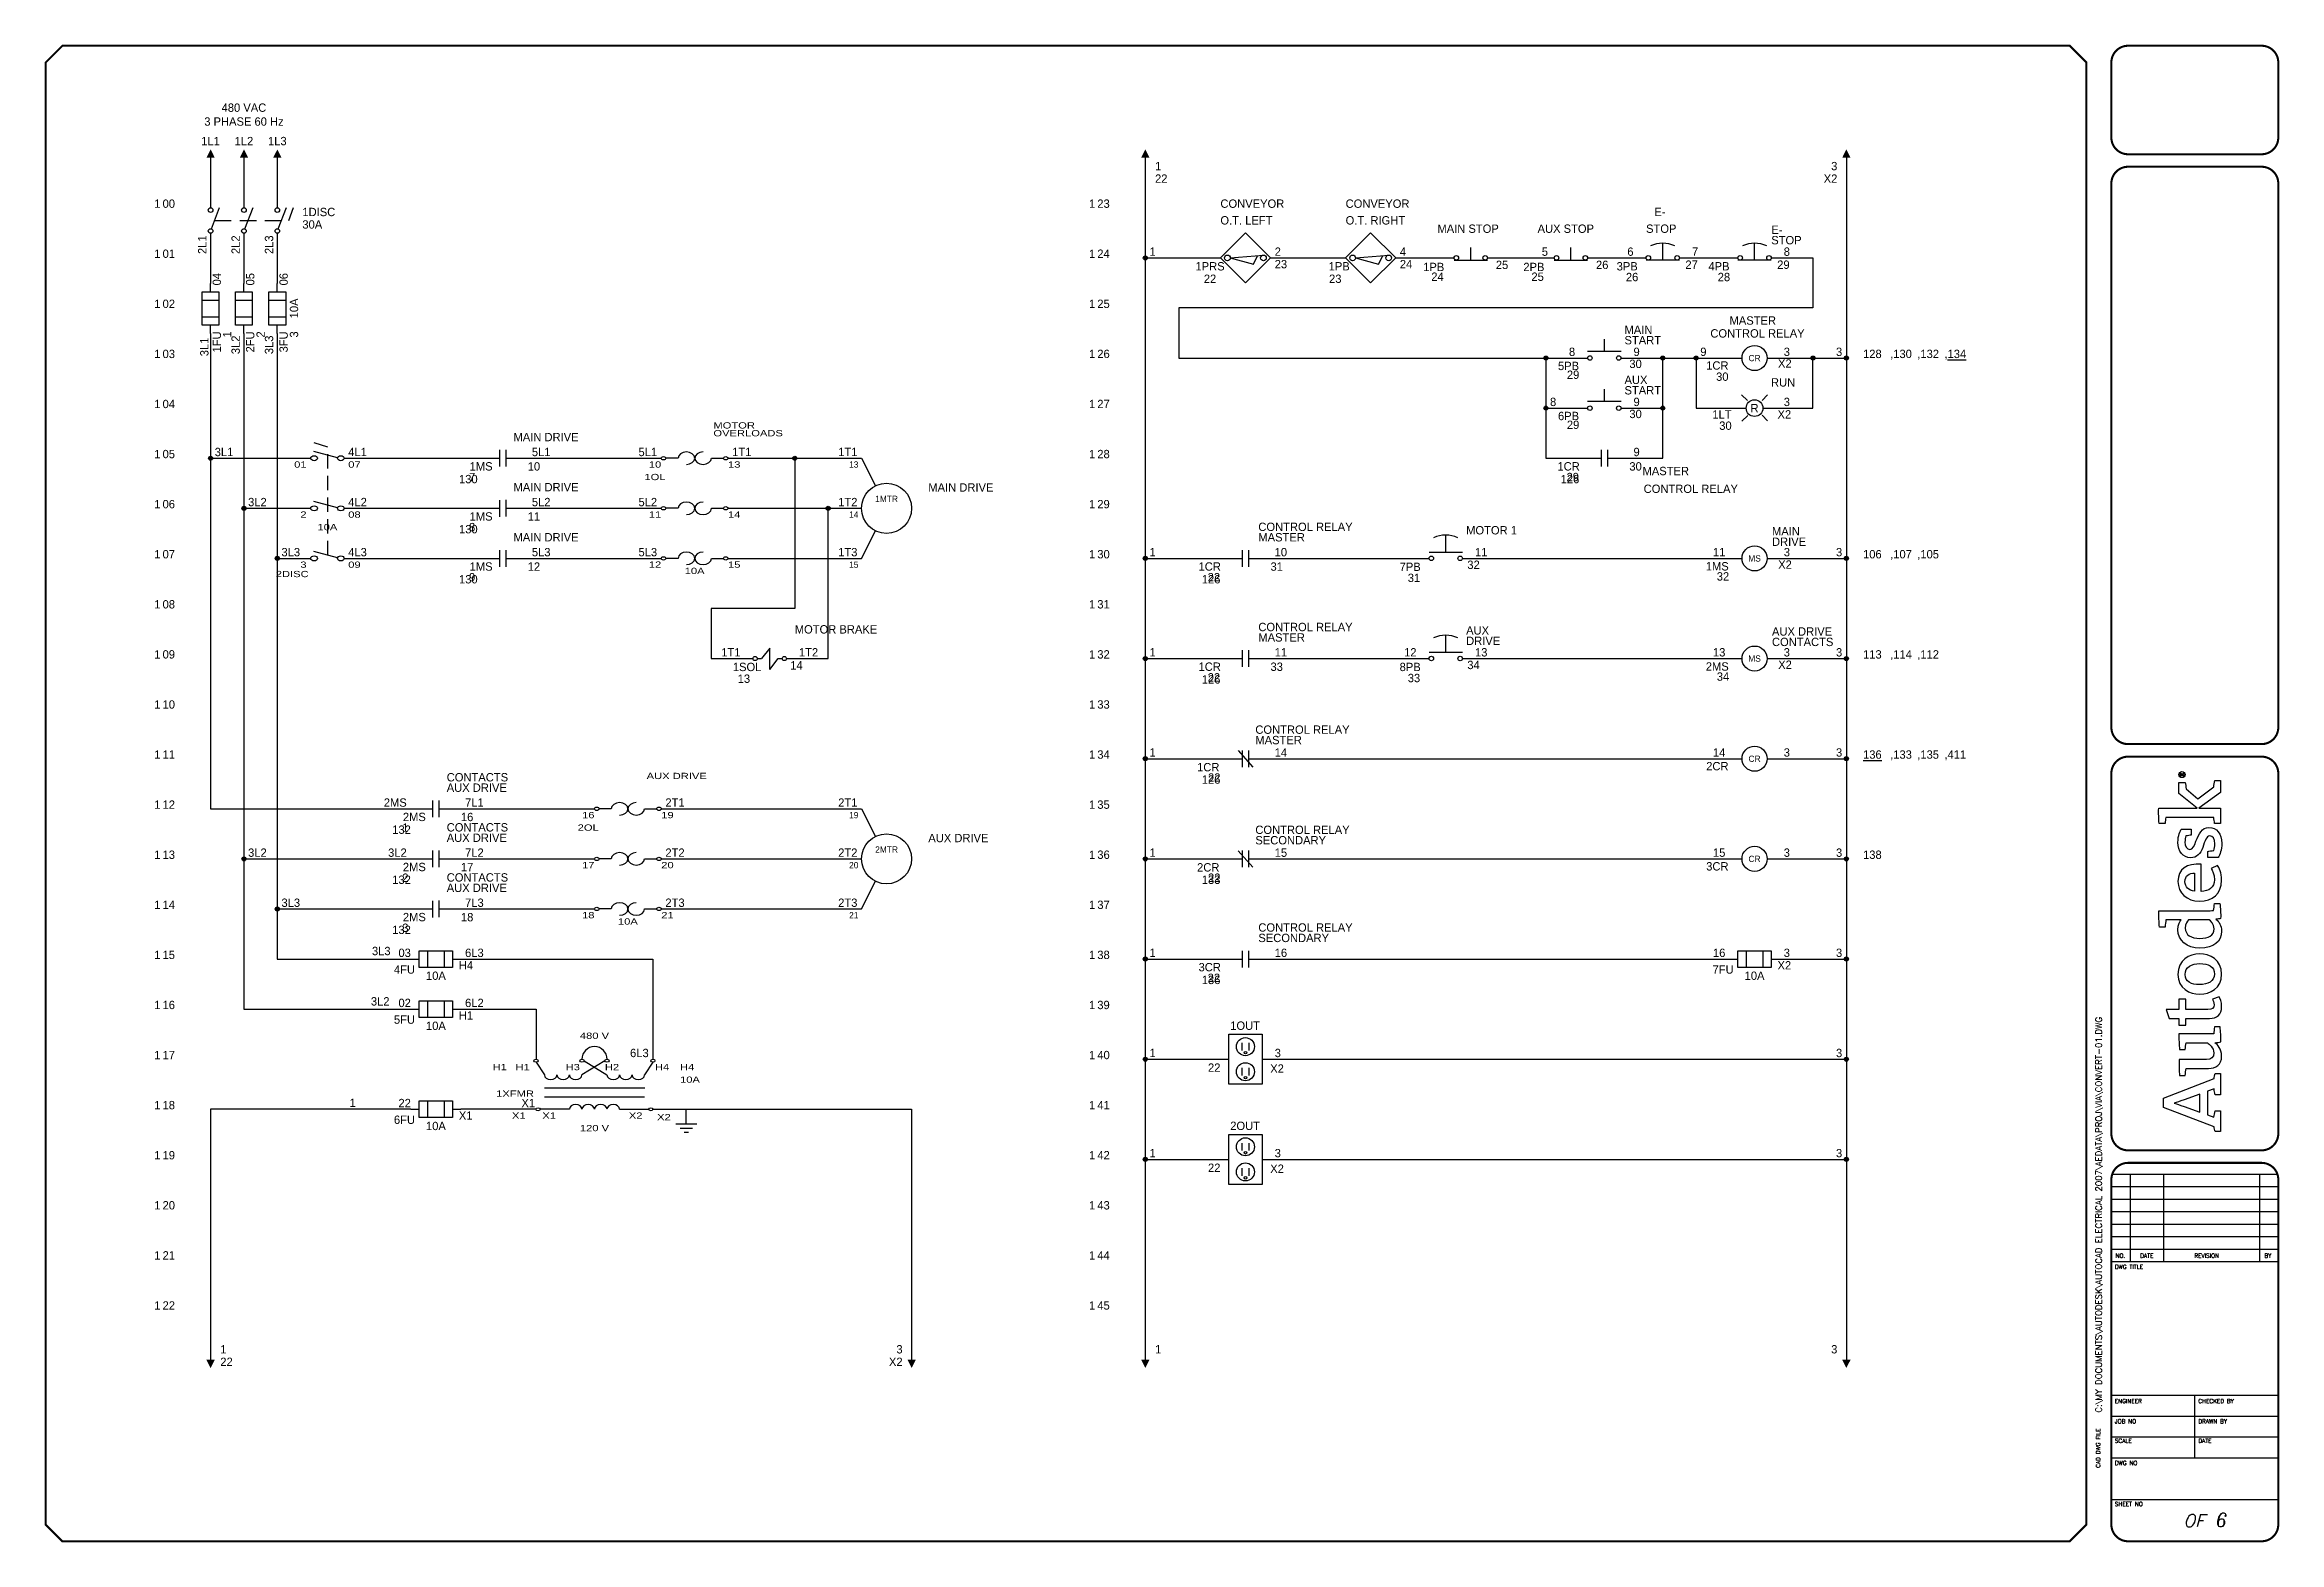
# Model space of a CAD drawing. Header units: inches. Extents: x 0 to 33.5, y 0 to 22.4.
import ezdxf
from ezdxf.enums import TextEntityAlignment as Align

# ---------------------------------------------------------------- set-up
doc = ezdxf.new("R2010")
doc.units = ezdxf.units.IN
doc.header["$MEASUREMENT"] = 0
doc.linetypes.add('DASHED2', pattern=[0.375, 0.25, -0.125])
for name, color, linetype in [('ATTRIBUTES', 1, 'Continuous'), ('GRAPHIC', 7, 'Continuous'), ('LAYER_1', 160, 'Continuous'), ('TITLE', 7, 'Continuous'), ('WIRE', 7, 'Continuous'), ('XREF', 7, 'Continuous')]:
    doc.layers.add(name, color=color, linetype=linetype)
doc.styles.add('ITALIC', font='ITALIC')
doc.styles.add('SIMPLEX', font='SIMPLEX')

msp = doc.modelspace()

# ---------------------------------------------------------------- texts
for s, p in [('480 VAC', (3, 21.5)), ('3 PHASE 60 Hz', (3, 21.292))]:
    msp.add_text(s, height=0.125).set_placement(p, align=Align.MIDDLE)
for s, p in [('MAIN DRIVE', (13.25, 15.75)), ('AUX DRIVE', (13.25, 10.5))]:
    msp.add_text(s, height=0.125).set_placement(p)
at = {"layer": 'WIRE'}
for s, p in [('2L1', (2.438, 19.587)), ('2L2', (2.938, 19.587)), ('2L3', (3.438, 19.587)), ('3L2', (2.938, 18.087)), ('3L3', (3.438, 18.087)), ('3L1', (2.469, 18.056))]:
    msp.add_text(s, height=0.125, rotation=90, dxfattribs=at).set_placement(p, align=Align.RIGHT)
for s, p in [('1', (16.562, 19.281)), ('2', (18.438, 19.281)), ('4', (20.312, 19.281)), ('5', (22.438, 19.281)), ('7', (24.688, 19.281)), ('8', (26.062, 19.281)), ('9', (23.812, 17.781)), ('9', (24.812, 17.781)), ('3', (26.062, 17.781)), ('8', (22.562, 17.031)), ('9', (23.812, 17.031)), ('3', (26.062, 17.031)), ('3L1', (2.562, 16.281)), ('4L1', (4.562, 16.281)), ('5L1', (7.312, 16.281)), ('1T1', (10.312, 16.281)), ('9', (23.812, 16.281)), ('3L2', (3.062, 15.531)), ('4L2', (4.562, 15.531)), ('5L2', (7.312, 15.531)), ('3L3', (3.562, 14.781)), ('4L3', (4.562, 14.781)), ('5L3', (7.312, 14.781)), ('1', (16.562, 14.781)), ('10', (18.437, 14.781)), ('11', (21.438, 14.781)), ('3', (26.063, 14.781)), ('1T2', (11.312, 13.281)), ('1', (16.562, 13.281)), ('11', (18.438, 13.281)), ('13', (21.438, 13.281)), ('3', (26.062, 13.281)), ('1', (16.562, 11.781)), ('14', (18.438, 11.781)), ('3', (26.062, 11.781)), ('7L1', (6.312, 11.031)), ('2T1', (9.312, 11.031)), ('3L2', (3.062, 10.281)), ('7L2', (6.312, 10.281)), ('2T2', (9.312, 10.281)), ('1', (16.562, 10.281)), ('15', (18.438, 10.281)), ('3', (26.062, 10.281)), ('3L3', (3.562, 9.531)), ('7L3', (6.312, 9.531)), ('2T3', (9.312, 9.531)), ('6L3', (6.312, 8.781)), ('1', (16.562, 8.781)), ('16', (18.438, 8.781)), ('3', (26.062, 8.781)), ('6L2', (6.312, 8.031)), ('1', (16.562, 7.281)), ('3', (18.438, 7.281)), ('X1', (7.156, 6.531)), ('1', (16.562, 5.781)), ('3', (18.438, 5.781))]:
    msp.add_text(s, height=0.125, dxfattribs=at).set_placement(p)
for s, p in [('6', (23.812, 19.281)), ('8', (22.938, 17.781)), ('3', (26.938, 17.781)), ('5L1', (9.188, 16.281)), ('1T1', (12.188, 16.281)), ('5L2', (9.188, 15.531)), ('1T2', (12.188, 15.531)), ('5L3', (9.188, 14.781)), ('1T3', (12.188, 14.781)), ('11', (25.188, 14.781)), ('3', (26.938, 14.781)), ('1T1', (10.438, 13.281)), ('12', (20.562, 13.281)), ('13', (25.188, 13.281)), ('3', (26.938, 13.281)), ('14', (25.188, 11.781)), ('3', (26.938, 11.781)), ('2MS', (5.438, 11.031)), ('2T1', (12.188, 11.031)), ('3L2', (5.438, 10.281)), ('2T2', (12.188, 10.281)), ('15', (25.188, 10.281)), ('3', (26.938, 10.281)), ('2T3', (12.188, 9.531)), ('3L3', (5.196, 8.808)), ('16', (25.188, 8.781)), ('3', (26.938, 8.781)), ('3L2', (5.18, 8.054)), ('6L3', (9.062, 7.281)), ('3', (26.938, 7.281)), ('1', (4.675, 6.534)), ('3', (26.938, 5.781))]:
    msp.add_text(s, height=0.125, dxfattribs=at).set_placement(p, align=Align.RIGHT)
at = {"layer": 'XREF'}
for s, p in [('128', (27.25, 17.75)), (',130', (27.656, 17.75)), (',132', (28.062, 17.75)), (',%%u134%%u', (28.469, 17.75)), ('106', (27.25, 14.75)), (',107', (27.656, 14.75)), (',105', (28.062, 14.75)), ('113', (27.25, 13.25)), (',114', (27.656, 13.25)), (',112', (28.062, 13.25)), ('%%u136%%u', (27.25, 11.75)), (',133', (27.656, 11.75)), (',135', (28.062, 11.75)), (',411', (28.469, 11.75)), ('138', (27.25, 10.25))]:
    msp.add_text(s, height=0.125, dxfattribs=at).set_placement(p)
for s, p in [('130', (6.5, 15.875)), ('126', (23, 15.875)), ('130', (6.5, 15.125)), ('130', (6.5, 14.375)), ('126', (17.625, 14.375)), ('126', (17.625, 12.875)), ('126', (17.625, 11.375)), ('132', (5.5, 10.625)), ('132', (5.5, 9.875)), ('133', (17.625, 9.875)), ('132', (5.5, 9.125)), ('136', (17.625, 8.375))]:
    msp.add_text(s, height=0.125, dxfattribs=at).set_placement(p, align=Align.RIGHT)

# ---------------------------------------------------------------- blocks, each defined once
blk = doc.blocks.new('AI9-BLK2')
at = {"layer": 'LAYER_1', "color": 7}
blk.add_circle((0, 0), 2.03, dxfattribs=at)
blk.add_open_spline([(1.7, 0), (1.7, -1), (1, -1.8), (0, -1.8), (-1, -1.8), (-1.7, -1), (-1.7, 0), (-1.7, 1), (-1, 1.8), (0, 1.8), (1, 1.8), (1.7, 1), (1.7, 0)], degree=3, knots=[0, 0, 0, 0, 1, 1, 1, 2, 2, 2, 3, 3, 3, 4, 4, 4, 4], dxfattribs=at)
blk = doc.blocks.new('AI9-BLK1')
at = {"layer": 'LAYER_1', "color": 7}
for points, knots in [([(0.7, -1.1), (0.7, -1.1), (0.2, -0.4), (0.2, -0.4), (0.1, -0.2), (0, -0.2), (-0.1, -0.1), (0.3, 0), (0.5, 0.2), (0.5, 0.5), (0.5, 0.8), (0.3, 1.1), (-0.2, 1.1), (-0.2, 1.1), (-0.8, 1.1), (-0.8, 1.1), (-0.8, 1.1), (-0.8, -1.1), (-0.8, -1.1), (-0.8, -1.1), (-0.5, -1.1), (-0.5, -1.1), (-0.5, -1.1), (-0.5, -0.1), (-0.5, -0.1), (-0.4, -0.1), (-0.3, -0.2), (-0.2, -0.3), (-0.2, -0.3), (0.3, -1.1), (0.3, -1.1), (0.3, -1.1), (0.7, -1.1), (0.7, -1.1)], [0, 0, 0, 0, 1, 1, 1, 2, 2, 2, 3, 3, 3, 4, 4, 4, 5, 5, 5, 6, 6, 6, 7, 7, 7, 8, 8, 8, 9, 9, 9, 10, 10, 10, 11, 11, 11, 11]), ([(0.2, 0.5), (0.2, 0.2), (-0.1, 0.1), (-0.3, 0.1), (-0.3, 0.1), (-0.5, 0.1), (-0.5, 0.1), (-0.5, 0.1), (-0.5, 0.8), (-0.5, 0.8), (-0.5, 0.8), (-0.2, 0.8), (-0.2, 0.8), (0.1, 0.8), (0.2, 0.7), (0.2, 0.5)], [0, 0, 0, 0, 1, 1, 1, 2, 2, 2, 3, 3, 3, 4, 4, 4, 5, 5, 5, 5])]:
    blk.add_open_spline(points, degree=3, knots=knots, dxfattribs=at)
blk = doc.blocks.new('LOGO')
for points, knots in [([(35.2, 4.3), (35.2, 4.3), (22.1, 38.1), (22.1, 38.1), (22.1, 38.1), (16.1, 38.1), (16.1, 38.1), (16.1, 38.1), (3.2, 4.3), (3.2, 4.3), (2.2, 4.2), (0.9, 4), (0, 3.7), (0, 3.7), (0, 0), (0, 0), (0, 0), (13.7, 0), (13.7, 0), (13.7, 0), (13.7, 3.7), (13.7, 3.7), (12.4, 4), (10.9, 4.3), (9.5, 4.4), (9.5, 4.4), (11.1, 8.8), (11.1, 8.8), (11.1, 8.8), (26.8, 8.8), (26.8, 8.8), (26.8, 8.8), (28.4, 4.3), (28.4, 4.3), (27, 4.2), (25.8, 4), (24.5, 3.7), (24.5, 3.7), (24.5, 0), (24.5, 0), (24.5, 0), (38.7, 0), (38.7, 0), (38.7, 0), (38.7, 3.7), (38.7, 3.7), (37.9, 3.9), (36, 4.3), (35.2, 4.3)], [0, 0, 0, 0, 1, 1, 1, 2, 2, 2, 3, 3, 3, 4, 4, 4, 5, 5, 5, 6, 6, 6, 7, 7, 7, 8, 8, 8, 9, 9, 9, 10, 10, 10, 11, 11, 11, 12, 12, 12, 13, 13, 13, 14, 14, 14, 15, 15, 15, 16, 16, 16, 16]), ([(12.8, 13.8), (12.8, 13.8), (16.6, 24.3), (16.6, 24.3), (17.8, 27.5), (18.2, 28.8), (18.8, 30.9), (18.8, 30.9), (18.9, 30.9), (18.9, 30.9), (19.6, 28.9), (20, 27.5), (21.1, 24.3), (21.1, 24.3), (24.9, 13.8), (24.9, 13.8), (24.9, 13.8), (12.8, 13.8), (12.8, 13.8)], [0, 0, 0, 0, 1, 1, 1, 2, 2, 2, 3, 3, 3, 4, 4, 4, 5, 5, 5, 6, 6, 6, 6]), ([(70.8, 23.1), (70.8, 23.1), (70.8, 27.7), (70.8, 27.7), (70.8, 27.7), (75.3, 27.7), (75.3, 27.7), (75.3, 27.7), (75.3, 34.3), (75.3, 34.3), (75.3, 34.3), (81.3, 36.2), (81.3, 36.2), (81.3, 36.2), (81.3, 27.7), (81.3, 27.7), (81.3, 27.7), (88, 27.7), (88, 27.7), (88, 27.7), (88, 23.1), (88, 23.1), (88, 23.1), (81.3, 23.1), (81.3, 23.1), (81.3, 23.1), (81.3, 8.4), (81.3, 8.4), (81.3, 5.6), (82.1, 4.3), (84.3, 4.3), (86, 4.3), (87.5, 5.1), (88, 5.5), (88, 5.5), (89.7, 0.9), (89.7, 0.9), (88.7, 0.3), (86.5, -0.7), (83.2, -0.7), (77.6, -0.7), (75.3, 2.4), (75.3, 7.4), (75.3, 7.4), (75.3, 23.1), (75.3, 23.1), (75.3, 23.1), (70.8, 23.1), (70.8, 23.1)], [0, 0, 0, 0, 1, 1, 1, 2, 2, 2, 3, 3, 3, 4, 4, 4, 5, 5, 5, 6, 6, 6, 7, 7, 7, 8, 8, 8, 9, 9, 9, 10, 10, 10, 11, 11, 11, 12, 12, 12, 13, 13, 13, 14, 14, 14, 15, 15, 15, 16, 16, 16, 16]), ([(147.1, 4.7), (147.1, 5.4), (147, 6.1), (147, 6.9), (147, 6.9), (147, 41.1), (147, 41.1), (143.4, 41.2), (139.3, 41), (136.1, 40.7), (136.1, 40.7), (136.1, 37), (136.1, 37), (137.7, 36.8), (139.6, 36.6), (141, 36.4), (141, 36.4), (141, 36.4), (141, 36.4), (141, 36.4), (141, 26.2), (141, 26.2), (140, 27.1), (138, 28.4), (134.3, 28.4), (127.3, 28.4), (122, 22.6), (122, 13.8), (122, 4.5), (126.6, -0.7), (133.4, -0.7), (137.1, -0.7), (139.6, 1.1), (141.3, 3.1), (141.3, 2.1), (141.6, 0.6), (141.8, 0), (145.2, -0.2), (148.7, 0.1), (151.7, 0.4), (151.7, 0.4), (151.7, 4.1), (151.7, 4.1), (150.2, 4.2), (148.4, 4.5), (147.1, 4.7)], [0, 0, 0, 0, 1, 1, 1, 2, 2, 2, 3, 3, 3, 4, 4, 4, 5, 5, 5, 6, 6, 6, 7, 7, 7, 8, 8, 8, 9, 9, 9, 10, 10, 10, 11, 11, 11, 12, 12, 12, 13, 13, 13, 14, 14, 14, 15, 15, 15, 15]), ([(229.4, 4.6), (229.4, 4.6), (221.5, 15.2), (221.5, 15.2), (221.5, 15.2), (228, 23), (228, 23), (229.4, 23.1), (231.3, 23.3), (232.4, 23.6), (232.4, 23.6), (232.4, 27.7), (232.4, 27.7), (232.4, 27.7), (225, 27.7), (225, 27.7), (225, 27.7), (215.2, 15.6), (215.2, 15.6), (215.2, 15.6), (215.2, 41.2), (215.2, 41.2), (211.8, 41.3), (208.2, 41.2), (205.1, 40.9), (205.1, 40.9), (205.1, 36.9), (205.1, 36.9), (206.5, 36.8), (208, 36.6), (209.1, 36.5), (209.1, 36.5), (209.1, 4.5), (209.1, 4.5), (207.8, 4.4), (206.3, 4.2), (205.1, 4), (205.1, 4), (205.1, 0), (205.1, 0), (205.1, 0), (215.2, 0), (215.2, 0), (215.2, 0), (215.2, 14.5), (215.2, 14.5), (215.2, 14.5), (225.6, 0), (225.6, 0), (225.6, 0), (233.7, 0), (233.7, 0), (233.7, 0), (233.7, 3.8), (233.7, 3.8), (232.2, 4.2), (230.6, 4.4), (229.4, 4.6)], [0, 0, 0, 0, 1, 1, 1, 2, 2, 2, 3, 3, 3, 4, 4, 4, 5, 5, 5, 6, 6, 6, 7, 7, 7, 8, 8, 8, 9, 9, 9, 10, 10, 10, 11, 11, 11, 12, 12, 12, 13, 13, 13, 14, 14, 14, 15, 15, 15, 16, 16, 16, 17, 17, 17, 18, 18, 18, 19, 19, 19, 19]), ([(59.7, -0.1), (59.5, 0.6), (59.2, 2.6), (59.1, 3.8), (57.8, 2), (54.9, -0.7), (50.2, -0.7), (44.2, -0.7), (42, 3.1), (42, 8.1), (42, 8.1), (42, 22.9), (42, 22.9), (40.6, 23.2), (38.8, 23.4), (37.3, 23.5), (37.3, 23.5), (37.3, 27.3), (37.3, 27.3), (40.3, 27.6), (44.4, 27.8), (48, 27.6), (48, 27.6), (48, 9.3), (48, 9.3), (48, 6.2), (49.1, 4.5), (52.3, 4.5), (55.8, 4.5), (58.4, 7.9), (59, 8.6), (59, 8.6), (59, 23), (59, 23), (57.8, 23.2), (56, 23.4), (54.6, 23.5), (54.6, 23.5), (54.6, 27.3), (54.6, 27.3), (57.6, 27.7), (61.5, 27.8), (65, 27.7), (65, 27.7), (65, 4.6), (65, 4.6), (66.3, 4.4), (68.1, 4.2), (69.6, 4.1), (69.6, 4.1), (69.6, 0.3), (69.6, 0.3), (66.7, 0), (63, -0.2), (59.7, -0.1)], [0, 0, 0, 0, 1, 1, 1, 2, 2, 2, 3, 3, 3, 4, 4, 4, 5, 5, 5, 6, 6, 6, 7, 7, 7, 8, 8, 8, 9, 9, 9, 10, 10, 10, 11, 11, 11, 12, 12, 12, 13, 13, 13, 14, 14, 14, 15, 15, 15, 16, 16, 16, 17, 17, 17, 18, 18, 18, 18]), ([(104.8, -0.7), (95.2, -0.7), (91.4, 7), (91.4, 13.8), (91.4, 20.6), (95.1, 28.4), (104.6, 28.4), (114.1, 28.4), (118.3, 20.8), (118.3, 14), (118.3, 7.2), (114.2, -0.7), (104.8, -0.7)], [0, 0, 0, 0, 1, 1, 1, 2, 2, 2, 3, 3, 3, 4, 4, 4, 4]), ([(104.5, 23.6), (99.6, 23.6), (97.8, 19.5), (97.8, 14), (97.8, 8.5), (99.9, 4.1), (104.8, 4.1), (109.8, 4.1), (111.8, 8.2), (111.8, 13.8), (111.8, 19.3), (109.5, 23.6), (104.5, 23.6)], [0, 0, 0, 0, 1, 1, 1, 2, 2, 2, 3, 3, 3, 4, 4, 4, 4]), ([(141, 7.6), (140.3, 6.7), (138.2, 4.3), (135, 4.3), (130.5, 4.3), (128.5, 8.1), (128.5, 13.8), (128.5, 19.6), (130.9, 23.5), (135.4, 23.5), (138.3, 23.5), (139.9, 22.3), (141, 21.3), (141, 21.3), (141, 7.6), (141, 7.6)], [0, 0, 0, 0, 1, 1, 1, 2, 2, 2, 3, 3, 3, 4, 4, 4, 5, 5, 5, 5]), ([(167.6, 4.1), (171.4, 4.1), (173.8, 5.5), (175, 6.2), (175, 6.2), (177.1, 2.1), (177.1, 2.1), (175.5, 1.1), (172.6, -0.7), (167.2, -0.7), (158.2, -0.7), (153.3, 5.5), (153.3, 14), (153.3, 22.5), (158.9, 28.4), (166.4, 28.4), (174.6, 28.4), (178.7, 22.5), (177.9, 12.9), (177.9, 12.9), (159.8, 12.9), (159.8, 12.9), (160, 7.9), (162.3, 4.1), (167.6, 4.1)], [0, 0, 0, 0, 1, 1, 1, 2, 2, 2, 3, 3, 3, 4, 4, 4, 5, 5, 5, 6, 6, 6, 7, 7, 7, 8, 8, 8, 8]), ([(172, 17.3), (171.9, 20.8), (170.4, 23.7), (166.3, 23.7), (162.6, 23.7), (160.6, 21.2), (159.9, 17.3), (159.9, 17.3), (172, 17.3), (172, 17.3)], [0, 0, 0, 0, 1, 1, 1, 2, 2, 2, 3, 3, 3, 3]), ([(193.3, 16.4), (190.2, 17.6), (187.8, 18.3), (187.8, 20.5), (187.8, 22.6), (189.9, 23.7), (192.6, 23.7), (194.1, 23.7), (195.6, 23.5), (196.8, 23.1), (196.9, 21.9), (197.1, 20.1), (197.3, 19.6), (197.3, 19.6), (201.3, 19.6), (201.3, 19.6), (201.3, 19.6), (201.3, 26.1), (201.3, 26.1), (200.2, 26.8), (197.1, 28.4), (192.4, 28.4), (186.5, 28.4), (182.2, 25), (182.2, 20.1), (182.2, 15.7), (184.9, 13.4), (189.1, 11.9), (193.4, 10.4), (196.7, 9.3), (196.7, 7.2), (196.7, 5.1), (195, 3.9), (191.4, 3.9), (189.9, 3.9), (188.1, 4.1), (187, 4.6), (186.9, 5.9), (186.6, 7.8), (186.3, 8.4), (186.3, 8.4), (182.3, 8.4), (182.3, 8.4), (182.3, 8.4), (182.3, 1.6), (182.3, 1.6), (182.3, 1.6), (182.3, 1.6), (182.3, 1.6), (184.1, 0.5), (187.5, -0.8), (191.8, -0.8), (198.3, -0.8), (202.4, 2.6), (202.4, 7.8), (202.4, 12.5), (197.8, 14.6), (193.3, 16.4)], [0, 0, 0, 0, 1, 1, 1, 2, 2, 2, 3, 3, 3, 4, 4, 4, 5, 5, 5, 6, 6, 6, 7, 7, 7, 8, 8, 8, 9, 9, 9, 10, 10, 10, 11, 11, 11, 12, 12, 12, 13, 13, 13, 14, 14, 14, 15, 15, 15, 16, 16, 16, 17, 17, 17, 18, 18, 18, 19, 19, 19, 19])]:
    blk.add_open_spline(points, degree=3, knots=knots)
for name, p in [('AI9-BLK2', (237.6, 25.7)), ('AI9-BLK1', (237.8, 25.7))]:
    blk.add_blockref(name, p)
blk = doc.blocks.new('NO_NUM_acade_title')
at = {"layer": 'TITLE'}
for p, q in [((30.594, 22.177), (30.594, 20.781)), ((30.969, 5.531), (33.469, 5.531)), ((31.25, 5.531), (31.25, 4.219)), ((31.75, 5.531), (31.75, 4.219)), ((33.188, 5.531), (33.188, 4.219)), ((30.969, 5.344), (33.469, 5.344)), ((30.969, 5.156), (33.469, 5.156)), ((30.969, 4.969), (33.469, 4.969)), ((30.969, 4.781), (33.469, 4.781)), ((30.969, 4.594), (33.469, 4.594)), ((30.969, 4.406), (33.469, 4.406)), ((30.969, 4.219), (33.469, 4.219)), ((30.594, 0.281), (30.594, 2.214)), ((30.969, 2.219), (33.469, 2.219)), ((32.219, 1.281), (32.219, 2.219)), ((30.969, 1.906), (33.469, 1.906)), ((30.969, 1.594), (33.469, 1.594)), ((30.969, 1.281), (33.469, 1.281)), ((30.969, 0.656), (33.469, 0.656))]:
    blk.add_line(p, q, dxfattribs=at)
at = {"layer": 'TITLE', "const_width": 0.0312}
blk.add_lwpolyline([(30.594, 0.281), (30.594, 22.177), (30.344, 22.427), (0.281, 22.427), (0.031, 22.177), (0.031, 0.281), (0.281, 0.031), (30.344, 0.031)], close=True, dxfattribs=at)
for points in [[(31.219, 22.427, 0.414214), (30.969, 22.177, 0.414214)], [(33.469, 22.177, 0.414214), (33.219, 22.427, 0.414214)], [(30.969, 21.052, 0.414214), (31.219, 20.802, 0.414214)], [(33.219, 20.802, 0.414214), (33.469, 21.052, 0.414214)], [(31.219, 20.615, 0.414214), (30.969, 20.365, 0.414214)], [(33.469, 20.365, 0.414214), (33.219, 20.615, 0.414214)], [(30.969, 12.219, 0.414214), (31.219, 11.969, 0.414214)], [(33.219, 11.969, 0.414214), (33.469, 12.219, 0.414214)], [(31.219, 11.781, 0.414214), (30.969, 11.531, 0.414214)], [(33.469, 11.531, 0.414214), (33.219, 11.781, 0.414214)], [(30.969, 6.135, 0.414214), (31.219, 5.885, 0.414214)], [(33.219, 5.885, 0.414214), (33.469, 6.135, 0.414214)], [(31.219, 5.698, 0.414214), (30.969, 5.448, 0.414214)], [(33.469, 5.448, 0.414214), (33.219, 5.698, 0.414214)], [(30.969, 0.281, 0.414214), (31.219, 0.031, 0.414214)], [(33.219, 0.031, 0.414214), (33.469, 0.281, 0.414214)]]:
    blk.add_lwpolyline(points, format="xyb", dxfattribs=at)
for points in [[(33.219, 22.427), (31.219, 22.427)], [(30.969, 22.177), (30.969, 21.052)], [(33.469, 22.177), (33.469, 21.052)], [(33.219, 20.802), (31.219, 20.802)], [(33.219, 20.615), (31.219, 20.615)], [(30.969, 20.365), (30.969, 12.219)], [(33.469, 20.365), (33.469, 12.219)], [(31.219, 11.969), (33.219, 11.969)], [(31.219, 11.781), (33.219, 11.781)], [(31.219, 5.885), (33.219, 5.885)], [(31.219, 5.698), (33.219, 5.698)], [(30.969, 5.448), (30.969, 0.281)], [(33.469, 5.448), (33.469, 0.281)], [(31.219, 0.031), (33.219, 0.031)]]:
    blk.add_lwpolyline(points, dxfattribs=at)
at = {"layer": 'TITLE', "color": 7, "const_width": 0.0312}
for points in [[(30.969, 11.531), (30.969, 6.135)], [(33.469, 11.531), (33.469, 6.135)]]:
    blk.add_lwpolyline(points, dxfattribs=at)
at = {"xscale": 0.02250000000000085, "yscale": 0.02250000000000085, "zscale": 0.02250000000000085, "rotation": 90}
blk.add_blockref('LOGO', (32.605, 6.167), dxfattribs=at)
at = {"layer": 'TITLE', "color": 1, "style": 'SIMPLEX'}
for s, p in [('DWG TITLE', (31.021, 4.109)), ('ENGINEER', (31.021, 2.099)), ('CHECKED BY', (32.271, 2.099)), ('JOB NO', (31.021, 1.797)), ('DRAWN BY', (32.271, 1.797)), ('SCALE', (31.021, 1.505)), ('DATE', (32.271, 1.505)), ('DWG NO', (31.021, 1.172)), ('SHEET NO', (31.021, 0.557))]:
    blk.add_text(s, height=0.0625, dxfattribs=at).set_placement(p)
at = {"layer": 'TITLE', "color": 1}
for s, height, style, p in [('NO.', 0.0625, 'SIMPLEX', (31.104, 4.307)), ('DATE', 0.0625, 'SIMPLEX', (31.5, 4.307)), ('REVISION', 0.0625, 'SIMPLEX', (32.396, 4.307)), ('BY', 0.0625, 'SIMPLEX', (33.313, 4.307)), ('OF', 0.1875, 'ITALIC', (32.208, 0.339))]:
    blk.add_text(s, height=height, dxfattribs=dict(at, style=style)).set_placement(p, align=Align.MIDDLE)
at = {"layer": 'TITLE', "color": 1, "style": 'SIMPLEX'}
blk.add_text('CAD DWG FILE', height=0.0625, rotation=90, dxfattribs=at).set_placement((30.802, 1.13))
at = {"layer": 'TITLE', "color": 1, "style": 'ITALIC'}
for tag, height, p in [('TITLE#1', 0.125, (32.156, 3.406)), ('TITLE#2', 0.125, (32.156, 3.204)), ('TITLE#3', 0.125, (32.156, 3.001)), ('TITLE#4', 0.125, (32.156, 2.799)), ('DWG#', 0.2, (32.156, 0.826))]:
    blk.add_attdef(tag, text='', height=height, dxfattribs=at).set_placement(p, align=Align.CENTER)
at = {"layer": 'TITLE', "color": 1, "style": 'SIMPLEX'}
blk.add_attdef('CAD#', (30.826, 1.958), '', height=0.0938, rotation=90, dxfattribs=at)
at = {"layer": 'TITLE', "color": 1}
for tag, p, height, style in [('ENGINEER', (31.237, 1.958), 0.0938, 'ITALIC'), ('CHKDBY', (32.424, 1.958), 0.0938, 'ITALIC'), ('JOB#', (31.464, 1.644), 0.0938, 'SIMPLEX'), ('DRAWNBY', (32.494, 1.644), 0.0938, 'ITALIC'), ('SCALE', (31.353, 1.344), 0.0938, 'SIMPLEX'), ('DATE', (32.408, 1.344), 0.0938, 'SIMPLEX'), ('SHTS', (32.532, 0.25), 0.2, 'ITALIC')]:
    blk.add_attdef(tag, p, '', height=height, dxfattribs=dict(at, style=style))
at = {"layer": 'TITLE', "color": 1, "style": 'ITALIC'}
blk.add_attdef('SH#', text='', height=0.2, dxfattribs=at).set_placement((31.881, 0.25), align=Align.RIGHT)
at = {"layer": 'TITLE', "color": 7, "flags": 9}
blk.add_attdef('WD_TB', (31.219, 0.031), '', height=0.125, dxfattribs=at)
blk = doc.blocks.new('_LNUM4')
at = {"layer": 'ATTRIBUTES'}
blk.add_attdef('PAGENUM', text='', height=0.125, dxfattribs=at).set_placement((-0.75, 0), align=Align.RIGHT)
blk.add_attdef('REFNUM', (-0.71875, 0), '', height=0.125, dxfattribs=at)
blk = doc.blocks.new('_PTR3PHU')
at = {"layer": 'GRAPHIC'}
blk.add_solid([(-0.062, 0), (0.063, 0), (0.001, 0.125)], dxfattribs=at)
at = {"layer": 'ATTRIBUTES'}
blk.add_attdef('WIRENO', text='', height=0.125, dxfattribs=at).set_placement((0, 0.25), align=Align.MIDDLE)
at = {"layer": 'ATTRIBUTES', "flags": 3}
blk.add_attdef('CONNECTION', (0, 0), '', height=0.125, dxfattribs=at)
at = {"layer": 'ATTRIBUTES'}
blk.add_attdef('TERMNO', (0.147, -0.188), '', height=0.125, dxfattribs=at)
blk = doc.blocks.new('_LDISCV')
at = {"layer": 'GRAPHIC'}
for p, q in [((0.013, -0.315), (0.136, 0.005)), ((0.513, -0.315), (0.636, 0.005)), ((1.013, -0.315), (1.136, 0.005))]:
    blk.add_line(p, q, dxfattribs=at)
at = {"layer": 'GRAPHIC', "linetype": 'DASHED2'}
for p, q in [((1.172, -0.189), (1.243, 0.003)), ((0.061, -0.189), (1.172, -0.189))]:
    blk.add_line(p, q, dxfattribs=at)
at = {"layer": 'GRAPHIC'}
for centre in [(0, -0.034), (0, -0.347), (0.5, -0.034), (0.5, -0.347), (1, -0.034), (1, -0.347)]:
    blk.add_circle(centre, 0.0344, dxfattribs=at)
at = {"layer": 'ATTRIBUTES', "style": 'SIMPLEX'}
blk.add_attdef('SYS1', text='', height=0.125, dxfattribs=at).set_placement((-0.072, 0.075), align=Align.RIGHT)
at = {"layer": 'ATTRIBUTES'}
for tag, p, flags in [('CONNECTION', (0, 0), 3), ('CONNECTION', (0.5, 0), 3), ('CONNECTION', (1, 0), 3), ('CONNECTION', (0, -0.381), 3), ('CONNECTION', (0.5, -0.381), 3), ('CONNECTION', (1, -0.381), 3), ('PANEL', (-0.358, -0.544), 1)]:
    blk.add_attdef(tag, p, '', height=0.125, dxfattribs=dict(at, flags=flags))
for tag, p in [('DESCRIPTOR', (1.375, -0.125)), ('RATING', (1.375, -0.312))]:
    blk.add_attdef(tag, p, '', height=0.125, dxfattribs=at)
at = {"layer": 'ATTRIBUTES', "style": 'SIMPLEX', "flags": 1}
for tag, p in [('MFG', (-0.358, -0.752)), ('CATNO', (-0.358, -0.961))]:
    blk.add_attdef(tag, p, '', height=0.125, dxfattribs=at)
blk.add_attdef('SYS2', text='', height=0.125, dxfattribs=at).set_placement((0.12, -1.157), align=Align.RIGHT)
blk = doc.blocks.new('_FUSEV')
at = {"layer": 'GRAPHIC'}
for p, q in [((0, -0.125), (0, 0)), ((-0.125, -0.625), (-0.125, -0.125)), ((-0.125, -0.125), (0.125, -0.125)), ((-0.125, -0.25), (0.125, -0.25)), ((0.125, -0.125), (0.125, -0.625)), ((-0.125, -0.5), (0.125, -0.5)), ((0.125, -0.625), (-0.125, -0.625)), ((0, -0.75), (0, -0.625))]:
    blk.add_line(p, q, dxfattribs=at)
at = {"layer": 'ATTRIBUTES'}
for tag, p, flags in [('CONNECTION', (0, 0), 3), ('CONNECTION', (0, -0.75), 3), ('SYS2', (1.088, -0.676), 1)]:
    blk.add_attdef(tag, p, '', height=0.125, rotation=90, dxfattribs=dict(at, flags=flags))
for tag, p in [('WIRE_OUT', (-0.031, -0.031)), ('TERM_OUT', (0.156, -0.031))]:
    blk.add_attdef(tag, p, '', height=0.125, rotation=90, dxfattribs=at)
blk.add_attdef('RATING', text='', height=0.125, rotation=90, dxfattribs=at).set_placement((0.312, -0.375), align=Align.CENTER)
at = {"layer": 'ATTRIBUTES', "style": 'SIMPLEX', "flags": 1}
for tag, p in [('PANEL', (0.473, -0.662)), ('CATNO', (0.859, -0.662)), ('MFG', (0.682, -0.662))]:
    blk.add_attdef(tag, p, '', height=0.125, rotation=90, dxfattribs=at)
at = {"layer": 'ATTRIBUTES'}
for tag, p in [('WIRE_IN', (-0.03, -0.719)), ('DESCRIPTOR', (0.156, -0.719)), ('TERM_IN', (0.312, -0.719)), ('SYS1', (0.461, -0.711))]:
    blk.add_attdef(tag, text='', height=0.125, rotation=90, dxfattribs=at).set_placement(p, align=Align.RIGHT)
blk = doc.blocks.new('_MTR40')
at = {"layer": 'GRAPHIC', "linetype": 'Continuous'}
for p, q in [((0, 0), (0.276, -0.553)), ((0, -2), (0.276, -1.447))]:
    blk.add_line(p, q, dxfattribs=at)
blk.add_circle((0.5, -1), 0.5, dxfattribs=at)
at = {"layer": 'ATTRIBUTES'}
for tag, p in [('WIRE_IN', (-0.062, 0.062)), ('WIRE_IN', (-0.062, -0.938)), ('WIRE_IN', (-0.062, -1.938)), ('SYS1', (-0.062, -2.375))]:
    blk.add_attdef(tag, text='', height=0.125, dxfattribs=at).set_placement(p, align=Align.RIGHT)
for tag, p, flags in [('CONNECTION', (0, 0), 3), ('CONNECTION', (0, -1), 3), ('CONNECTION', (0.5, -1.5), 3), ('CONNECTION', (0, -2), 3), ('PANEL', (-0.438, -2.562), 1), ('MFG', (0.25, -2.562), 1), ('CATNO', (0.688, -2.562), 1)]:
    blk.add_attdef(tag, p, '', height=0.125, dxfattribs=dict(at, flags=flags))
at = {"layer": 'ATTRIBUTES', "linetype": 'Continuous'}
for p in [(-0.062, -0.188), (-0.062, -1.188), (-0.062, -2.188)]:
    blk.add_attdef('TERM_IN', text='', height=0.125, dxfattribs=at).set_placement(p, align=Align.RIGHT)
blk.add_attdef('DESCRIPTOR', text='', height=0.125, dxfattribs=at).set_placement((0.5, -0.812), align=Align.MIDDLE)
blk.add_attdef('DESCRIPTOR', text='', height=0.125, dxfattribs=at).set_placement((0.5, -1.062), align=Align.CENTER)
at = {"layer": 'ATTRIBUTES', "linetype": 'Continuous', "flags": 1}
blk.add_attdef('SYS2', text='', height=0.125, dxfattribs=at).set_placement((1.812, -2.562), align=Align.RIGHT)
blk = doc.blocks.new('_WCONN')
at = {"layer": 'GRAPHIC'}
for radius in [0.03, 0.03, 0.0217, 0.0125]:
    blk.add_circle((0, 0), radius, dxfattribs=at)
at = {"layer": 'ATTRIBUTES', "flags": 2}
blk.add_attdef('CONNECTION', (0, 0), '', height=0.125, dxfattribs=at)
blk = doc.blocks.new('_LDISC75')
at = {"layer": 'GRAPHIC', "linetype": 'DASHED2'}
for p, q in [((0.258, 0.223), (0.041, 0.308)), ((0.258, -1.939), (0.258, 0.223))]:
    blk.add_line(p, q, dxfattribs=at)
at = {"layer": 'GRAPHIC', "linetype": 'Continuous'}
for p, q in [((0.401, 0.009), (0.048, 0.136)), ((0.401, -0.991), (0.048, -0.864)), ((0.401, -1.991), (0.048, -1.864))]:
    blk.add_line(p, q, dxfattribs=at)
for centre in [(0.05, 0), (0.45, 0), (0.05, -1), (0.45, -1), (0.05, -2), (0.45, -2)]:
    blk.add_circle(centre, 0.05, dxfattribs=at)
at = {"layer": 'ATTRIBUTES'}
for tag, p in [('WIRE_IN', (-0.062, 0.062)), ('TERM_IN', (-0.062, -0.188)), ('WIRE_IN', (-0.062, -0.938)), ('TERM_IN', (-0.062, -1.188)), ('WIRE_IN', (-0.062, -1.938)), ('DESCRIPTOR', (-0.031, -2.375)), ('TERM_IN', (-0.062, -2.188))]:
    blk.add_attdef(tag, text='', height=0.125, dxfattribs=at).set_placement(p, align=Align.RIGHT)
for tag, p, flags in [('CONNECTION', (0, 0), 3), ('CONNECTION', (0.5, 0), 3), ('CONNECTION', (0, -1), 3), ('CONNECTION', (0.5, -1), 3), ('SYS2', (0.719, -1.656), 1), ('CONNECTION', (0, -2), 3), ('CONNECTION', (0.5, -2), 3)]:
    blk.add_attdef(tag, p, '', height=0.125, dxfattribs=dict(at, flags=flags))
for tag, p in [('WIRE_OUT', (0.562, 0.062)), ('TERM_OUT', (0.562, -0.188)), ('WIRE_OUT', (0.562, -0.938)), ('TERM_OUT', (0.562, -1.188)), ('WIRE_OUT', (0.562, -1.938)), ('TERM_OUT', (0.562, -2.188))]:
    blk.add_attdef(tag, p, '', height=0.125, dxfattribs=at)
at = {"layer": 'ATTRIBUTES', "style": 'SIMPLEX', "flags": 1}
blk.add_attdef('MFG', (0.958, -1.06), '', height=0.125, rotation=90, dxfattribs=at)
for tag, p in [('CATNO', (1.167, -1.06)), ('PANEL', (0.719, -1.469))]:
    blk.add_attdef(tag, p, '', height=0.125, dxfattribs=at)
at = {"layer": 'ATTRIBUTES'}
blk.add_attdef('RATING', text='', height=0.125, dxfattribs=at).set_placement((0.25, -1.438), align=Align.CENTER)
blk.add_attdef('SYS1', text='', height=0.125, dxfattribs=at).set_placement((0.969, -2.281), align=Align.MIDDLE)
blk = doc.blocks.new('_CRNOS')
at = {"layer": 'GRAPHIC'}
for p, q in [((0.326, 0.124), (0.326, -0.126)), ((0.42, 0.125), (0.42, -0.125)), ((0, 0), (0.326, 0)), ((0.42, 0), (0.75, 0))]:
    blk.add_line(p, q, dxfattribs=at)
at = {"layer": 'ATTRIBUTES'}
for tag, p in [('DESCRIPTION', (0.537, 0.41)), ('DESCRIPTION', (0.537, 0.254)), ('WIRE_OUT', (0.757, 0.045)), ('TERM_OUT', (0.75, -0.185))]:
    blk.add_attdef(tag, p, '', height=0.125, dxfattribs=at)
for tag, p in [('WIRE_IN', (-0.031, 0.045)), ('DESCRIPTOR', (0.224, -0.184)), ('TERM_IN', (-0.036, -0.344)), ('SYS1', (0.223, -0.562))]:
    blk.add_attdef(tag, text='', height=0.125, dxfattribs=at).set_placement(p, align=Align.RIGHT)
for tag, p, flags in [('CONNECTION', (0, 0), 3), ('CONNECTION', (0.75, 0), 3), ('SYS2', (0.56, -0.846), 1)]:
    blk.add_attdef(tag, p, '', height=0.125, dxfattribs=dict(at, flags=flags))
at = {"layer": 'ATTRIBUTES', "style": 'SIMPLEX', "flags": 1}
for tag, p in [('MFG', (0.573, -0.407)), ('PANEL', (1.032, -0.402)), ('CATNO', (0.573, -0.615))]:
    blk.add_attdef(tag, p, '', height=0.125, dxfattribs=at)
blk = doc.blocks.new('_3OL')
at = {"layer": 'GRAPHIC'}
for p, q in [((0.252, 0), (0.067, 0)), ((0.751, 0), (0.933, 0)), ((0.252, -1), (0.067, -1)), ((0.751, -1), (0.933, -1)), ((0.252, -2), (0.067, -2)), ((0.751, -2), (0.933, -2))]:
    blk.add_line(p, q, dxfattribs=at)
for centre in [(0.034, 0), (0.966, 0), (0.034, -1), (0.966, -1), (0.034, -2), (0.966, -2)]:
    blk.add_circle(centre, 0.0336, dxfattribs=at)
for centre, start, end in [((0.377, 0), 270, 180), ((0.626, 0), 90, 0), ((0.377, -1), 270, 180), ((0.626, -1), 90, 0), ((0.377, -2), 270, 180), ((0.626, -2), 90, 0)]:
    blk.add_arc(centre, 0.125, start, end, dxfattribs=at)
at = {"layer": 'ATTRIBUTES'}
for tag, p in [('DESCRIPTION', (0.781, 0.594)), ('DESCRIPTION', (0.781, 0.438)), ('WIRE_OUT', (1, 0.062)), ('TERM_OUT', (1, -0.188)), ('WIRE_OUT', (1, -0.937)), ('TERM_OUT', (1, -1.187)), ('WIRE_OUT', (1, -1.937)), ('TERM_OUT', (1, -2.187))]:
    blk.add_attdef(tag, p, '', height=0.125, dxfattribs=at)
for tag, p in [('WIRE_IN', (0, 0.062)), ('TERM_IN', (0, -0.188)), ('WIRE_IN', (0, -0.937)), ('TERM_IN', (0, -1.187)), ('WIRE_IN', (0, -1.937)), ('TERM_IN', (0, -2.187))]:
    blk.add_attdef(tag, text='', height=0.125, dxfattribs=at).set_placement(p, align=Align.RIGHT)
for tag, p, flags in [('CONNECTION', (0, 0), 3), ('CONNECTION', (1, 0), 3), ('CONNECTION', (0, -1), 3), ('CONNECTION', (1, -1), 3), ('CONNECTION', (0, -2), 3), ('CONNECTION', (1, -2), 3), ('CATNO', (0.875, -2.5), 1), ('MFG', (0.875, -2.75), 1), ('SYS2', (0.875, -3.125), 1), ('PANEL', (0.875, -2.938), 1)]:
    blk.add_attdef(tag, p, '', height=0.125, dxfattribs=dict(at, flags=flags))
for tag, p in [('DESCRIPTOR', (-0.094, -0.438)), ('RATING', (0.5, -2.312)), ('SYS1', (0.5, -2.5))]:
    blk.add_attdef(tag, text='', height=0.125, dxfattribs=at).set_placement(p, align=Align.CENTER)
blk = doc.blocks.new('_SOL')
at = {"layer": 'GRAPHIC'}
for p, q in [((0, 0), (0.125, 0)), ((0.188, 0), (0.254, 0)), ((0.375, 0.157), (0.254, 0)), ((0.375, -0.162), (0.375, 0.157)), ((0.375, -0.162), (0.503, 0)), ((0.503, 0), (0.562, 0)), ((0.625, 0), (0.75, 0))]:
    blk.add_line(p, q, dxfattribs=at)
for centre in [(0.156, 0), (0.594, 0)]:
    blk.add_circle(centre, 0.0312, dxfattribs=at)
at = {"layer": 'ATTRIBUTES'}
for tag, p in [('DESCRIPTION', (0.75, 0.375)), ('DESCRIPTION', (0.75, 0.219)), ('WIRE_OUT', (0.684, 0.037)), ('TERM_OUT', (0.682, -0.164))]:
    blk.add_attdef(tag, p, '', height=0.125, dxfattribs=at)
for tag, p in [('WIRE_IN', (0.078, 0.037)), ('DESCRIPTOR', (0.25, -0.188)), ('TERM_IN', (0.081, -0.364)), ('SYS1', (0.074, -0.541))]:
    blk.add_attdef(tag, text='', height=0.125, dxfattribs=at).set_placement(p, align=Align.RIGHT)
for tag, p, flags in [('CONNECTION', (0, 0), 3), ('CONNECTION', (0.75, 0), 3), ('PANEL', (0.589, -0.5), 1), ('SYS2', (0.158, -0.946), 1)]:
    blk.add_attdef(tag, p, '', height=0.125, dxfattribs=dict(at, flags=flags))
at = {"layer": 'ATTRIBUTES', "style": 'SIMPLEX', "flags": 1}
for tag, p in [('CATNO', (0.172, -0.724)), ('MFG', (0.172, -0.516))]:
    blk.add_attdef(tag, p, '', height=0.125, dxfattribs=at)
blk = doc.blocks.new('_XFMR')
at = {"layer": 'GRAPHIC'}
for p, q in [((0, -0.062), (0.125, -0.312)), ((1.031, -0.031), (0.688, -0.312)), ((0.719, -0.031), (1.062, -0.312)), ((1.75, -0.062), (1.625, -0.312))]:
    blk.add_line(p, q, dxfattribs=at)
at = {"layer": 'GRAPHIC', "linetype": 'Continuous'}
for p, q in [((0.126, -0.571), (1.627, -0.571)), ((0.5, -1), (0.062, -1)), ((0.124, -0.754), (1.626, -0.754)), ((1.25, -1), (1.688, -1))]:
    blk.add_line(p, q, dxfattribs=at)
for centre in [(0, -0.031), (0.688, -0.031), (1.062, -0.031), (1.75, -0.031), (0.031, -1), (1.719, -1)]:
    blk.add_circle(centre, 0.0312, dxfattribs=at)
at = {"layer": 'GRAPHIC'}
for centre in [(0.219, -0.312), (0.406, -0.312), (0.594, -0.312), (1.156, -0.312), (1.344, -0.312), (1.531, -0.312)]:
    blk.add_arc(centre, 0.0938, 180, 0, dxfattribs=at)
at = {"layer": 'GRAPHIC', "linetype": 'Continuous'}
for centre in [(0.594, -1), (0.781, -1), (0.969, -1), (1.156, -1)]:
    blk.add_arc(centre, 0.0938, 0.1868, 179.8132, dxfattribs=at)
at = {"layer": 'ATTRIBUTES', "linetype": 'Continuous'}
for p in [(0.875, 0.406), (0.875, -1.438)]:
    blk.add_attdef('DESCRIPTION', text='', height=0.125, dxfattribs=at).set_placement(p, align=Align.CENTER)
at = {"layer": 'ATTRIBUTES'}
for tag, p in [('WIRE_IN', (-0.344, 0.031)), ('TERM_IN', (-0.438, -0.219)), ('WIRE_OUT', (-0.062, -0.906)), ('TERM_OUT', (-0.156, -1.188))]:
    blk.add_attdef(tag, text='', height=0.125, dxfattribs=at).set_placement(p, align=Align.RIGHT)
for tag, p, flags in [('CONNECTION', (0, 0), 3), ('CONNECTION', (0.688, 0), 3), ('CONNECTION', (1.062, 0), 3), ('CONNECTION', (1.75, 0), 3), ('CONNECTION', (0, -1), 3), ('CONNECTION', (1.75, -1), 3), ('PANEL', (2.251, -1.44), 1)]:
    blk.add_attdef(tag, p, '', height=0.125, dxfattribs=dict(at, flags=flags))
for tag, p in [('WIRE_IN', (2.031, 0.062)), ('TERM_IN', (2.156, -0.219)), ('WIRE_OUT', (1.719, -0.906)), ('TERM_OUT', (1.812, -1.219))]:
    blk.add_attdef(tag, p, '', height=0.125, dxfattribs=at)
at = {"layer": 'ATTRIBUTES', "linetype": 'Continuous'}
for tag, p in [('DESCRIPTOR', (-0.031, -0.75)), ('SYS1', (-0.052, -1.375))]:
    blk.add_attdef(tag, text='', height=0.125, dxfattribs=at).set_placement(p, align=Align.RIGHT)
at = {"layer": 'ATTRIBUTES', "linetype": 'Continuous', "flags": 1}
blk.add_attdef('SYS2', text='', height=0.125, dxfattribs=at).set_placement((-0.406, -0.594), align=Align.RIGHT)
at = {"layer": 'ATTRIBUTES', "linetype": 'Continuous'}
blk.add_attdef('RATING', (2.157, -0.471), '', height=0.125, dxfattribs=at)
at = {"layer": 'ATTRIBUTES', "style": 'SIMPLEX', "flags": 1}
for tag, p in [('MFG', (2.251, -1.648)), ('CATNO', (2.251, -1.856))]:
    blk.add_attdef(tag, p, '', height=0.125, dxfattribs=at)
at = {"layer": 'GRAPHIC', "linetype": 'Continuous'}
for s, p in [('H1', (-0.094, -0.219)), ('H3', (0.656, -0.219)), ('X2', (1.594, -1.188))]:
    blk.add_text(s, height=0.125, dxfattribs=at).set_placement(p, align=Align.RIGHT)
for s, p in [('H2', (1.031, -0.219)), ('H4', (1.781, -0.219)), ('X1', (0.094, -1.188))]:
    blk.add_text(s, height=0.125, dxfattribs=at).set_placement(p)
blk = doc.blocks.new('_480')
at = {"layer": 'ATTRIBUTES'}
blk.add_arc((0.875, 0), 0.188, 0, 180, dxfattribs=at)
blk = doc.blocks.new('_EGRD')
at = {"layer": 'GRAPHIC'}
for p, q in [((0, -0.219), (0, 0)), ((-0.156, -0.219), (0.156, -0.219)), ((-0.094, -0.282), (0.093, -0.282)), ((-0.032, -0.344), (0.031, -0.344))]:
    blk.add_line(p, q, dxfattribs=at)
at = {"layer": 'ATTRIBUTES', "flags": 3}
blk.add_attdef('CONNECTION', (0, 0), '', height=0.125, dxfattribs=at)
at = {"layer": 'ATTRIBUTES', "flags": 9}
blk.add_attdef('DESCRIPTOR', text='', height=0.125, dxfattribs=at).set_placement((0, -0.5), align=Align.MIDDLE)
blk = doc.blocks.new('_PTRLL')
at = {"layer": 'GRAPHIC'}
blk.add_solid([(-0.062, 0), (0.063, 0), (0, -0.125)], dxfattribs=at)
at = {"layer": 'ATTRIBUTES', "flags": 2}
blk.add_attdef('CONNECTION', (0, 0), '', height=0.125, dxfattribs=at)
at = {"layer": 'ATTRIBUTES'}
for tag, p in [('WIRENO', (0.146, 0.094)), ('TERMNO', (0.146, -0.094))]:
    blk.add_attdef(tag, p, '', height=0.125, dxfattribs=at)
blk = doc.blocks.new('_PTRLR')
at = {"layer": 'GRAPHIC'}
blk.add_solid([(-0.062, 0), (0.063, 0), (0, -0.125)], dxfattribs=at)
at = {"layer": 'ATTRIBUTES'}
for tag, p in [('TERMNO', (-0.135, -0.094)), ('WIRENO', (-0.135, 0.094))]:
    blk.add_attdef(tag, text='', height=0.125, dxfattribs=at).set_placement(p, align=Align.RIGHT)
at = {"layer": 'ATTRIBUTES', "flags": 2}
blk.add_attdef('CONNECTION', (0, 0), '', height=0.125, dxfattribs=at)
blk = doc.blocks.new('_FUSEH')
at = {"layer": 'GRAPHIC'}
for p, q in [((0, 0), (0.125, 0)), ((0.125, -0.125), (0.125, 0.125)), ((0.125, 0.125), (0.625, 0.125)), ((0.25, 0.125), (0.25, -0.125)), ((0.5, 0.125), (0.5, -0.125)), ((0.625, 0.125), (0.625, -0.125)), ((0.625, 0), (0.75, 0)), ((0.625, -0.125), (0.125, -0.125))]:
    blk.add_line(p, q, dxfattribs=at)
at = {"layer": 'ATTRIBUTES'}
for tag, p in [('WIRE_IN', (-0.688, 0.031)), ('TERM_IN', (0, 0.031)), ('DESCRIPTOR', (0.062, -0.219)), ('SYS1', (0.042, -0.531))]:
    blk.add_attdef(tag, text='', height=0.125, dxfattribs=at).set_placement(p, align=Align.RIGHT)
for tag, p, flags in [('CONNECTION', (0, 0), 3), ('CONNECTION', (0.75, 0), 3), ('SYS2', (0.074, -1.088), 1)]:
    blk.add_attdef(tag, p, '', height=0.125, dxfattribs=dict(at, flags=flags))
for tag, p in [('WIRE_OUT', (0.719, 0.031)), ('TERM_OUT', (0.719, -0.156))]:
    blk.add_attdef(tag, p, '', height=0.125, dxfattribs=at)
blk.add_attdef('RATING', text='', height=0.125, dxfattribs=at).set_placement((0.375, -0.312), align=Align.CENTER)
at = {"layer": 'ATTRIBUTES', "style": 'SIMPLEX', "flags": 1}
for tag, p in [('PANEL', (0.088, -0.473)), ('MFG', (0.088, -0.682)), ('CATNO', (0.088, -0.859))]:
    blk.add_attdef(tag, p, '', height=0.125, dxfattribs=at)
blk = doc.blocks.new('_PTRUL')
at = {"layer": 'GRAPHIC'}
blk.add_solid([(-0.062, 0), (0.063, 0), (0, 0.125)], dxfattribs=at)
at = {"layer": 'ATTRIBUTES', "flags": 2}
blk.add_attdef('CONNECTION', (0, 0), '', height=0.125, dxfattribs=at)
at = {"layer": 'ATTRIBUTES'}
for tag, p in [('WIRENO', (0.146, -0.188)), ('TERMNO', (0.146, -0.375))]:
    blk.add_attdef(tag, p, '', height=0.125, dxfattribs=at)
blk = doc.blocks.new('_PTRUR')
at = {"layer": 'GRAPHIC'}
blk.add_solid([(-0.062, 0), (0.063, 0), (0, 0.125)], dxfattribs=at)
at = {"layer": 'ATTRIBUTES', "flags": 2}
blk.add_attdef('CONNECTION', (0, 0), '', height=0.125, dxfattribs=at)
at = {"layer": 'ATTRIBUTES'}
for tag, p in [('TERMNO', (-0.135, -0.375)), ('WIRENO', (-0.135, -0.188))]:
    blk.add_attdef(tag, text='', height=0.125, dxfattribs=at).set_placement(p, align=Align.RIGHT)
blk = doc.blocks.new('_PRSNC')
at = {"layer": 'GRAPHIC', "linetype": 'Continuous'}
for p, q in [((0, 0), (0.375, 0.375)), ((0.375, 0.375), (0.75, 0)), ((0.375, -0.375), (0, 0)), ((0.148, 0), (0.645, 0.043)), ((0.148, 0), (0.493, -0.093)), ((0.75, 0), (0.375, -0.375)), ((0.493, -0.093), (0.556, 0.032))]:
    blk.add_line(p, q, dxfattribs=at)
for centre in [(0.105, 0), (0.645, 0)]:
    blk.add_circle(centre, 0.0425, dxfattribs=at)
at = {"layer": 'ATTRIBUTES'}
for tag, p, flags in [('CONNECTION', (0.375, 0.375), 3), ('CONNECTION', (0, 0), 3), ('CONNECTION', (0.75, 0), 3), ('CONNECTION', (0.375, -0.375), 3), ('PANEL', (-0.431, -0.562), 1), ('MFG', (0.256, -0.562), 1), ('CATNO', (0.694, -0.562), 1)]:
    blk.add_attdef(tag, p, '', height=0.125, dxfattribs=dict(at, flags=flags))
for tag, p in [('DESCRIPTION', (0.844, 0.406)), ('DESCRIPTION', (0.844, 0.25)), ('WIRE_OUT', (0.812, 0.031))]:
    blk.add_attdef(tag, p, '', height=0.125, dxfattribs=at)
for tag, p in [('WIRE_IN', (-0.062, 0.031)), ('SYS1', (-0.018, -0.792))]:
    blk.add_attdef(tag, text='', height=0.125, dxfattribs=at).set_placement(p, align=Align.RIGHT)
at = {"layer": 'ATTRIBUTES', "linetype": 'Continuous'}
for tag, p in [('DESCRIPTOR', (0.062, -0.188)), ('TERM_IN', (-0.062, -0.375))]:
    blk.add_attdef(tag, text='', height=0.125, dxfattribs=at).set_placement(p, align=Align.RIGHT)
blk.add_attdef('TERM_OUT', (0.812, -0.156), '', height=0.125, dxfattribs=at)
at = {"layer": 'ATTRIBUTES', "linetype": 'Continuous', "flags": 1}
blk.add_attdef('SYS2', text='', height=0.125, dxfattribs=at).set_placement((1.819, -0.562), align=Align.RIGHT)
blk = doc.blocks.new('_PBNC')
at = {"layer": 'GRAPHIC'}
for p, q in [((0.375, -0.034), (0.375, 0.156)), ((0, 0), (0.125, 0)), ((0.125, -0.034), (0.625, -0.034)), ((0.625, 0), (0.75, 0))]:
    blk.add_line(p, q, dxfattribs=at)
for centre in [(0.159, 0), (0.591, 0)]:
    blk.add_circle(centre, 0.0336, dxfattribs=at)
at = {"layer": 'ATTRIBUTES'}
for tag, p in [('DESCRIPTION', (0.603, 0.327)), ('DESCRIPTION', (0.603, 0.171)), ('WIRE_OUT', (0.761, 0.013)), ('TERM_OUT', (0.75, -0.167))]:
    blk.add_attdef(tag, p, '', height=0.125, dxfattribs=at)
for tag, p in [('WIRE_IN', (-0.04, 0.021)), ('DESCRIPTOR', (-0.022, -0.198)), ('TERM_IN', (-0.031, -0.344)), ('SYS1', (-0.044, -0.531))]:
    blk.add_attdef(tag, text='', height=0.125, dxfattribs=at).set_placement(p, align=Align.RIGHT)
for tag, p, flags in [('CONNECTION', (0, 0), 3), ('CONNECTION', (0.75, 0), 3), ('PANEL', (0.678, -0.34), 1), ('SYS2', (0.137, -0.718), 1)]:
    blk.add_attdef(tag, p, '', height=0.125, dxfattribs=dict(at, flags=flags))
at = {"layer": 'ATTRIBUTES', "style": 'SIMPLEX', "flags": 1}
for tag, p in [('MFG', (0.15, -0.279)), ('CATNO', (0.15, -0.488))]:
    blk.add_attdef(tag, p, '', height=0.125, dxfattribs=at)
blk = doc.blocks.new('_MHNC')
at = {"layer": 'GRAPHIC'}
for p, q in [((0, 0), (0.125, 0)), ((0.375, -0.034), (0.375, 0.218)), ((0.625, 0), (0.75, 0)), ((0.625, -0.034), (0.125, -0.034))]:
    blk.add_line(p, q, dxfattribs=at)
for centre in [(0.159, 0), (0.591, 0)]:
    blk.add_circle(centre, 0.0336, dxfattribs=at)
blk.add_arc((0.375, -0.218), 0.437, 65.3992, 114.6008, dxfattribs=at)
at = {"layer": 'ATTRIBUTES'}
for tag, p in [('DESCRIPTION', (0.625, 0.359)), ('DESCRIPTION', (0.625, 0.203)), ('WIRE_OUT', (0.723, 0.03)), ('TERM_OUT', (0.714, -0.164))]:
    blk.add_attdef(tag, p, '', height=0.125, dxfattribs=at)
for tag, p in [('WIRE_IN', (-0.004, 0.036)), ('DESCRIPTOR', (0, -0.188)), ('TERM_IN', (0.009, -0.349)), ('SYS1', (0.076, -0.501))]:
    blk.add_attdef(tag, text='', height=0.125, dxfattribs=at).set_placement(p, align=Align.RIGHT)
for tag, p, flags in [('CONNECTION', (0, 0), 3), ('CONNECTION', (0.75, 0), 3), ('PANEL', (0.75, -0.32), 1), ('SYS2', (0.214, -0.681), 1)]:
    blk.add_attdef(tag, p, '', height=0.125, dxfattribs=dict(at, flags=flags))
at = {"layer": 'ATTRIBUTES', "style": 'SIMPLEX', "flags": 1}
for tag, p in [('MFG', (0.228, -0.254)), ('CATNO', (0.228, -0.462))]:
    blk.add_attdef(tag, p, '', height=0.125, dxfattribs=at)
blk = doc.blocks.new('_PBNO')
at = {"layer": 'GRAPHIC'}
for p, q in [((0.625, 0.097), (0.125, 0.097)), ((0.375, 0.097), (0.375, 0.283)), ((0, 0), (0.125, 0)), ((0.625, 0), (0.75, 0))]:
    blk.add_line(p, q, dxfattribs=at)
for centre in [(0.159, 0), (0.591, 0)]:
    blk.add_circle(centre, 0.0336, dxfattribs=at)
at = {"layer": 'ATTRIBUTES'}
for tag, p in [('DESCRIPTION', (0.677, 0.361)), ('DESCRIPTION', (0.677, 0.205)), ('WIRE_OUT', (0.762, 0.039)), ('TERM_OUT', (0.75, -0.149))]:
    blk.add_attdef(tag, p, '', height=0.125, dxfattribs=at)
for tag, p in [('WIRE_IN', (-0.003, 0.039)), ('DESCRIPTOR', (-0.003, -0.18)), ('TERM_IN', (0, -0.312)), ('SYS1', (0.072, -0.5))]:
    blk.add_attdef(tag, text='', height=0.125, dxfattribs=at).set_placement(p, align=Align.RIGHT)
for tag, p, flags in [('CONNECTION', (0, 0), 3), ('CONNECTION', (0.75, 0), 3), ('PANEL', (0.69, -0.316), 1), ('SYS2', (0.156, -0.658), 1)]:
    blk.add_attdef(tag, p, '', height=0.125, dxfattribs=dict(at, flags=flags))
at = {"layer": 'ATTRIBUTES', "style": 'SIMPLEX', "flags": 1}
for tag, p in [('CATNO', (0.169, -0.453)), ('MFG', (0.169, -0.245))]:
    blk.add_attdef(tag, p, '', height=0.125, dxfattribs=at)
blk = doc.blocks.new('_CR')
at = {"layer": 'GRAPHIC'}
for p, q in [((0, 0), (0.188, 0)), ((0.563, 0), (0.75, 0))]:
    blk.add_line(p, q, dxfattribs=at)
blk.add_circle((0.375, 0), 0.188, dxfattribs=at)
at = {"layer": 'ATTRIBUTES'}
for tag, p in [('DESCRIPTION', (0.61, 0.373)), ('DESCRIPTION', (0.61, 0.217)), ('WIRE_OUT', (0.734, 0.039)), ('TERM_OUT', (0.726, -0.144))]:
    blk.add_attdef(tag, p, '', height=0.125, dxfattribs=at)
for tag, p in [('WIRE_IN', (-0.01, 0.039)), ('DESCRIPTOR', (-0.015, -0.174)), ('TERM_IN', (-0.015, -0.341)), ('SYS1', (0.08, -0.54))]:
    blk.add_attdef(tag, text='', height=0.125, dxfattribs=at).set_placement(p, align=Align.RIGHT)
for tag, p, flags in [('CONNECTION', (0, 0), 3), ('CONNECTION', (0.36, 0.201), 3), ('CONNECTION', (0.75, 0), 3), ('CONNECTION', (0.36, -0.174), 3), ('PANEL', (0.618, -0.336), 1), ('SYS2', (0.136, -0.765), 1)]:
    blk.add_attdef(tag, p, '', height=0.125, dxfattribs=dict(at, flags=flags))
at = {"layer": 'ATTRIBUTES', "style": 'SIMPLEX', "flags": 1}
for tag, p in [('MFG', (0.15, -0.343)), ('CATNO', (0.15, -0.551))]:
    blk.add_attdef(tag, p, '', height=0.125, dxfattribs=at)
at = {"layer": 'GRAPHIC'}
blk.add_text('CR', height=0.0938, dxfattribs=at).set_placement((0.375, 0), align=Align.MIDDLE)
blk = doc.blocks.new('_LT')
at = {"layer": 'GRAPHIC'}
for p, q in [((0, 0), (0.25, 0)), ((0.181, 0.197), (0.268, 0.114)), ((0.488, 0.114), (0.568, 0.197)), ((0.5, 0), (0.75, 0)), ((0.185, -0.194), (0.272, -0.11)), ((0.488, -0.106), (0.568, -0.19))]:
    blk.add_line(p, q, dxfattribs=at)
blk.add_circle((0.375, 0), 0.125, dxfattribs=at)
at = {"layer": 'ATTRIBUTES'}
for tag, p in [('DESCRIPTION', (0.621, 0.323)), ('DESCRIPTION', (0.621, 0.167)), ('WIRE_OUT', (0.719, 0.031)), ('TERM_OUT', (0.719, -0.156))]:
    blk.add_attdef(tag, p, '', height=0.125, dxfattribs=at)
for tag, p in [('WIRE_IN', (0.031, 0.031)), ('DESCRIPTOR', (0.031, -0.156)), ('TERM_IN', (0.032, -0.325)), ('SYS1', (0.031, -0.5))]:
    blk.add_attdef(tag, text='', height=0.125, dxfattribs=at).set_placement(p, align=Align.RIGHT)
for tag, p, flags in [('CONNECTION', (0, 0), 3), ('CONNECTION', (0.75, 0), 3), ('PANEL', (0.668, -0.351), 1), ('SYS2', (0.21, -0.708), 1)]:
    blk.add_attdef(tag, p, '', height=0.125, dxfattribs=dict(at, flags=flags))
blk.add_attdef('COLOR', text='', height=0.125, dxfattribs=at).set_placement((0.375, 0), align=Align.MIDDLE)
at = {"layer": 'ATTRIBUTES', "style": 'SIMPLEX', "flags": 1}
for tag, p in [('MFG', (0.216, -0.352)), ('CATNO', (0.216, -0.561))]:
    blk.add_attdef(tag, p, '', height=0.125, dxfattribs=at)
blk = doc.blocks.new('_CRNO')
at = {"layer": 'GRAPHIC'}
for p, q in [((0, 0), (0.326, 0)), ((0.326, 0.124), (0.326, -0.126)), ((0.42, 0.125), (0.42, -0.125)), ((0.42, 0), (0.75, 0))]:
    blk.add_line(p, q, dxfattribs=at)
at = {"layer": 'ATTRIBUTES'}
for tag, p in [('DESCRIPTION', (0.568, 0.41)), ('DESCRIPTION', (0.568, 0.254)), ('WIRE_OUT', (0.757, 0.045)), ('TERM_OUT', (0.75, -0.185))]:
    blk.add_attdef(tag, p, '', height=0.125, dxfattribs=at)
for tag, p in [('WIRE_IN', (0, 0.045)), ('DESCRIPTOR', (0.007, -0.184)), ('TERM_IN', (-0.005, -0.344)), ('SYS1', (0.254, -0.562))]:
    blk.add_attdef(tag, text='', height=0.125, dxfattribs=at).set_placement(p, align=Align.RIGHT)
for tag, p, flags in [('CONNECTION', (0, 0), 3), ('CONNECTION', (0.75, 0), 3), ('SYS2', (0.591, -0.846), 1)]:
    blk.add_attdef(tag, p, '', height=0.125, dxfattribs=dict(at, flags=flags))
at = {"layer": 'ATTRIBUTES', "style": 'SIMPLEX', "flags": 1}
for tag, p in [('MFG', (0.605, -0.407)), ('PANEL', (1.063, -0.402)), ('CATNO', (0.605, -0.615))]:
    blk.add_attdef(tag, p, '', height=0.125, dxfattribs=at)
blk = doc.blocks.new('_MHNO')
at = {"layer": 'GRAPHIC'}
for p, q in [((0.375, 0.094), (0.375, 0.35)), ((0, 0), (0.125, 0)), ((0.125, 0.094), (0.625, 0.094)), ((0.625, 0), (0.75, 0))]:
    blk.add_line(p, q, dxfattribs=at)
for centre in [(0.159, 0), (0.591, 0)]:
    blk.add_circle(centre, 0.0336, dxfattribs=at)
blk.add_arc((0.375, -0.087), 0.437, 65.3992, 114.6008, dxfattribs=at)
at = {"layer": 'ATTRIBUTES'}
for tag, p in [('DESCRIPTION', (0.68, 0.359)), ('DESCRIPTION', (0.68, 0.203)), ('WIRE_OUT', (0.723, 0.03)), ('TERM_OUT', (0.698, -0.158))]:
    blk.add_attdef(tag, p, '', height=0.125, dxfattribs=at)
for tag, p in [('WIRE_IN', (0.001, 0.033)), ('DESCRIPTOR', (0, -0.188)), ('TERM_IN', (-0.008, -0.354)), ('SYS1', (0.094, -0.562))]:
    blk.add_attdef(tag, text='', height=0.125, dxfattribs=at).set_placement(p, align=Align.RIGHT)
for tag, p, flags in [('CONNECTION', (0, 0), 3), ('CONNECTION', (0.75, 0), 3), ('PANEL', (0.996, -0.361), 1), ('SYS2', (0.242, -0.611), 1)]:
    blk.add_attdef(tag, p, '', height=0.125, dxfattribs=dict(at, flags=flags))
at = {"layer": 'ATTRIBUTES', "style": 'SIMPLEX', "flags": 1}
for tag, p in [('CATNO', (0.256, -0.377)), ('MFG', (0.256, -0.168))]:
    blk.add_attdef(tag, p, '', height=0.125, dxfattribs=at)
blk = doc.blocks.new('_MS')
at = {"layer": 'GRAPHIC'}
for p, q in [((0, 0), (0.188, 0)), ((0.563, 0), (0.75, 0))]:
    blk.add_line(p, q, dxfattribs=at)
blk.add_circle((0.375, 0), 0.188, dxfattribs=at)
at = {"layer": 'ATTRIBUTES'}
for tag, p in [('DESCRIPTION', (0.636, 0.343)), ('DESCRIPTION', (0.636, 0.187)), ('WIRE_OUT', (0.734, 0.031)), ('TERM_OUT', (0.729, -0.155))]:
    blk.add_attdef(tag, p, '', height=0.125, dxfattribs=at)
for tag, p in [('WIRE_IN', (-0.013, 0.055)), ('DESCRIPTOR', (-0.012, -0.181)), ('TERM_IN', (-0.005, -0.332)), ('SYS1', (0.35, -0.51))]:
    blk.add_attdef(tag, text='', height=0.125, dxfattribs=at).set_placement(p, align=Align.RIGHT)
for tag, p, flags in [('CONNECTION', (0, 0), 3), ('CONNECTION', (0.363, 0.194), 3), ('CONNECTION', (0.75, 0), 3), ('CONNECTION', (0.363, -0.181), 3), ('PANEL', (1.066, -0.316), 1), ('SYS2', (0.615, -0.73), 1)]:
    blk.add_attdef(tag, p, '', height=0.125, dxfattribs=dict(at, flags=flags))
at = {"layer": 'ATTRIBUTES', "style": 'SIMPLEX', "flags": 1}
for tag, p in [('MFG', (0.629, -0.333)), ('CATNO', (0.629, -0.589))]:
    blk.add_attdef(tag, p, '', height=0.125, dxfattribs=at)
at = {"layer": 'GRAPHIC'}
blk.add_text('MS', height=0.0938, dxfattribs=at).set_placement((0.375, 0), align=Align.MIDDLE)
blk = doc.blocks.new('_CRNC')
at = {"layer": 'GRAPHIC'}
for p, q in [((0, 0), (0.327, 0)), ((0.268, 0.122), (0.484, -0.124)), ((0.327, 0.124), (0.327, -0.126)), ((0.42, 0.124), (0.42, -0.126)), ((0.42, 0), (0.75, 0))]:
    blk.add_line(p, q, dxfattribs=at)
at = {"layer": 'ATTRIBUTES'}
for tag, p in [('DESCRIPTION', (0.523, 0.373)), ('DESCRIPTION', (0.523, 0.217)), ('WIRE_OUT', (0.691, 0.055)), ('TERM_OUT', (0.688, -0.159))]:
    blk.add_attdef(tag, p, '', height=0.125, dxfattribs=at)
for tag, p in [('WIRE_IN', (0.003, 0.055)), ('DESCRIPTOR', (-0.015, -0.189)), ('TERM_IN', (0, -0.344)), ('SYS1', (0.233, -0.531))]:
    blk.add_attdef(tag, text='', height=0.125, dxfattribs=at).set_placement(p, align=Align.RIGHT)
for tag, p, flags in [('CONNECTION', (0, 0), 3), ('CONNECTION', (0.75, 0), 3), ('SYS2', (0.541, -0.851), 1)]:
    blk.add_attdef(tag, p, '', height=0.125, dxfattribs=dict(at, flags=flags))
at = {"layer": 'ATTRIBUTES', "style": 'SIMPLEX', "flags": 1}
for tag, p in [('MFG', (0.555, -0.412)), ('PANEL', (0.999, -0.408)), ('CATNO', (0.555, -0.62))]:
    blk.add_attdef(tag, p, '', height=0.125, dxfattribs=at)
blk = doc.blocks.new('_OUTLET')
at = {"layer": 'GRAPHIC'}
for p, q in [((0.125, 0.375), (0.625, 0.375)), ((0.125, -0.375), (0.125, 0.375)), ((0.625, 0.375), (0.625, -0.375)), ((0, 0), (0.125, 0)), ((0.319, 0.244), (0.319, 0.131)), ((0.431, 0.131), (0.431, 0.244)), ((0.625, 0), (0.75, 0)), ((0.319, -0.131), (0.319, -0.244)), ((0.431, -0.244), (0.431, -0.131)), ((0.625, -0.375), (0.125, -0.375))]:
    blk.add_line(p, q, dxfattribs=at)
for centre, radius in [((0.375, 0.188), 0.135), ((0.375, 0.099), 0.0189), ((0.375, -0.187), 0.135), ((0.375, -0.276), 0.0189)]:
    blk.add_circle(centre, radius, dxfattribs=at)
at = {"layer": 'ATTRIBUTES'}
blk.add_attdef('DESCRIPTOR', text='', height=0.125, dxfattribs=at).set_placement((0.37, 0.44), align=Align.CENTER)
for tag, p in [('WIRE_IN', (0.001, 0.019)), ('TERM_IN', (0, -0.188)), ('SYS1', (-0.015, -0.369))]:
    blk.add_attdef(tag, text='', height=0.125, dxfattribs=at).set_placement(p, align=Align.RIGHT)
for tag, p, flags in [('CONNECTION', (0, 0), 3), ('CONNECTION', (0.75, 0), 3), ('SYS2', (0.686, -0.874), 1)]:
    blk.add_attdef(tag, p, '', height=0.125, dxfattribs=dict(at, flags=flags))
for tag, p in [('WIRE_OUT', (0.75, 0.031)), ('TERM_OUT', (0.746, -0.202))]:
    blk.add_attdef(tag, p, '', height=0.125, dxfattribs=at)
at = {"layer": 'ATTRIBUTES', "style": 'SIMPLEX', "flags": 1}
for tag, p in [('MFG', (0.7, -0.407)), ('PANEL', (1.191, -0.402)), ('CATNO', (0.7, -0.616))]:
    blk.add_attdef(tag, p, '', height=0.125, dxfattribs=at)

# ---------------------------------------------------------------- linework, layer by layer
for points in [[(2.5, 20.75), (2.5, 20)], [(3, 20.75), (3, 20)], [(3.5, 20.75), (3.5, 20)], [(16.5, 20.75), (16.5, 2.75)], [(27, 20.75), (27, 2.75)], [(2.5, 19.619), (2.5, 18.869)], [(3, 19.619), (3, 18.869)], [(3.5, 19.619), (3.5, 18.869)], [(16.5, 19.25), (17.625, 19.25)], [(26, 19.25), (26.5, 19.25), (26.5, 18.5), (17, 18.5), (17, 17.75), (23, 17.75)], [(18.375, 19.25), (19.5, 19.25)], [(20.25, 19.25), (21, 19.25)], [(21.75, 19.25), (22.5, 19.25)], [(23.25, 19.25), (23.875, 19.25)], [(24.625, 19.25), (25.25, 19.25)], [(2.5, 18.119), (2.5, 11), (2.5, 11), (5.5, 11)], [(3, 18.119), (3, 8), (5.5, 8)], [(3.5, 18.119), (3.5, 8.75), (5.5, 8.75)], [(22.5, 17.75), (22.5, 16.25), (23, 16.25)], [(23.75, 17.75), (25.25, 17.75)], [(23.75, 16.25), (24.25, 16.25), (24.25, 17.75)], [(24.75, 17.75), (24.75, 17), (25.25, 17)], [(26, 17.75), (27, 17.75)], [(26, 17), (26.5, 17), (26.5, 17.75)], [(22.5, 17), (23, 17)], [(23.75, 17), (24.25, 17)], [(2.5, 16.25), (4, 16.25)], [(4.5, 16.25), (6.5, 16.25)], [(7.25, 16.25), (9.25, 16.25)], [(11.25, 16.25), (11.25, 14), (10, 14), (10, 13.25), (10.5, 13.25)], [(10.25, 16.25), (12.25, 16.25)], [(3, 15.5), (4, 15.5)], [(4.5, 15.5), (6.5, 15.5)], [(7.25, 15.5), (9.25, 15.5)], [(10.25, 15.5), (12.25, 15.5)], [(11.25, 13.25), (11.75, 13.25), (11.75, 15.5)], [(3.5, 14.75), (4, 14.75)], [(4.5, 14.75), (6.5, 14.75)], [(7.25, 14.75), (9.25, 14.75)], [(10.25, 14.75), (12.25, 14.75)], [(16.5, 14.75), (17.625, 14.75)], [(18.375, 14.75), (20.625, 14.75)], [(21.375, 14.75), (25.25, 14.75)], [(26, 14.75), (27, 14.75)], [(16.5, 13.25), (17.625, 13.25)], [(18.375, 13.25), (20.625, 13.25)], [(21.375, 13.25), (25.25, 13.25)], [(26, 13.25), (27, 13.25)], [(16.5, 11.75), (17.625, 11.75)], [(18.375, 11.75), (25.25, 11.75)], [(26, 11.75), (27, 11.75)], [(6.25, 11), (8.25, 11)], [(9.25, 11), (12.25, 11)], [(3, 10.25), (5.5, 10.25)], [(6.25, 10.25), (8.25, 10.25)], [(9.25, 10.25), (12.25, 10.25)], [(16.5, 10.25), (17.625, 10.25)], [(18.375, 10.25), (25.25, 10.25)], [(26, 10.25), (27, 10.25)], [(3.5, 9.5), (5.5, 9.5)], [(6.25, 9.5), (8.25, 9.5)], [(9.25, 9.5), (12.25, 9.5)], [(6.25, 8.75), (9.125, 8.75), (9.125, 7.25)], [(16.5, 8.75), (17.625, 8.75)], [(18.375, 8.75), (25.25, 8.75)], [(26, 8.75), (27, 8.75)], [(6.25, 8), (7.375, 8), (7.375, 7.25)], [(16.5, 7.25), (17.625, 7.25)], [(18.375, 7.25), (27, 7.25)], [(5.5, 6.5), (2.5, 6.5), (2.5, 2.75)], [(7.375, 6.5), (6.25, 6.5)], [(9.125, 6.5), (13, 6.5), (13, 2.75)], [(16.5, 5.75), (17.625, 5.75)], [(18.375, 5.75), (27, 5.75)]]:
    msp.add_lwpolyline(points)

# ---------------------------------------------------------------- block references
ref = msp.add_blockref('NO_NUM_acade_title', (0, 0))
ref.add_attrib('SHTS', '6', (32.532, 0.25), dxfattribs={"layer": 'TITLE', "color": 1, "height": 0.2, "style": 'ITALIC'})
ref.add_attrib('CAD#', 'C:\\MY DOCUMENTS\\AUTODESK\\AUTOCAD ELECTRICAL 2007\\AEDATA\\PROJ\\VIA\\CONVERT-01.DWG', (30.826, 1.958), dxfattribs={"layer": 'TITLE', "color": 1, "height": 0.09375, "rotation": 90, "style": 'SIMPLEX'})
for name, p, values in [('_PTR3PHU', (2.5, 20.75), {'WIRENO': '1L1'}), ('_PTR3PHU', (3, 20.75), {'WIRENO': '1L2'}), ('_PTR3PHU', (3.5, 20.75), {'WIRENO': '1L3'}), ('_PTRUL', (16.5, 20.75), {'WIRENO': '1', 'TERMNO': '22'}), ('_PTRUR', (27, 20.75), {'WIRENO': '3', 'TERMNO': 'X2'}), ('_LNUM4', (2.5, 20), {'REFNUM': '00', 'PAGENUM': '1'}), ('_LNUM4', (16.5, 20), {'REFNUM': '23', 'PAGENUM': '1'}), ('_LDISCV', (2.5, 20), {'DESCRIPTOR': '1DISC', 'RATING': '30A'}), ('_LNUM4', (2.5, 19.25), {'REFNUM': '01', 'PAGENUM': '1'}), ('_LNUM4', (16.5, 19.25), {'REFNUM': '24', 'PAGENUM': '1'}), ('_FUSEV', (2.5, 18.869), {'DESCRIPTOR': '1FU', 'TERM_IN': '1', 'TERM_OUT': '04'}), ('_FUSEV', (3, 18.869), {'DESCRIPTOR': '2FU', 'TERM_IN': '2', 'TERM_OUT': '05'}), ('_FUSEV', (3.5, 18.869), {'DESCRIPTOR': '3FU', 'RATING': '10A', 'TERM_IN': '3', 'TERM_OUT': '06'}), ('_LNUM4', (2.5, 18.5), {'REFNUM': '02', 'PAGENUM': '1'}), ('_LNUM4', (16.5, 18.5), {'REFNUM': '25', 'PAGENUM': '1'}), ('_LNUM4', (2.5, 17.75), {'REFNUM': '03', 'PAGENUM': '1'}), ('_LNUM4', (16.5, 17.75), {'REFNUM': '26', 'PAGENUM': '1'}), ('_LNUM4', (2.5, 17), {'REFNUM': '04', 'PAGENUM': '1'}), ('_LNUM4', (16.5, 17), {'REFNUM': '27', 'PAGENUM': '1'}), ('_LNUM4', (2.5, 16.25), {'REFNUM': '05', 'PAGENUM': '1'}), ('_LNUM4', (16.5, 16.25), {'REFNUM': '28', 'PAGENUM': '1'}), ('_LNUM4', (2.5, 15.5), {'REFNUM': '06', 'PAGENUM': '1'}), ('_LNUM4', (16.5, 15.5), {'REFNUM': '29', 'PAGENUM': '1'}), ('_LNUM4', (2.5, 14.75), {'REFNUM': '07', 'PAGENUM': '1'}), ('_LNUM4', (16.5, 14.75), {'REFNUM': '30', 'PAGENUM': '1'}), ('_LNUM4', (2.5, 14), {'REFNUM': '08', 'PAGENUM': '1'}), ('_LNUM4', (16.5, 14), {'REFNUM': '31', 'PAGENUM': '1'}), ('_LNUM4', (2.5, 13.25), {'REFNUM': '09', 'PAGENUM': '1'}), ('_LNUM4', (16.5, 13.25), {'REFNUM': '32', 'PAGENUM': '1'}), ('_LNUM4', (2.5, 12.5), {'REFNUM': '10', 'PAGENUM': '1'}), ('_LNUM4', (16.5, 12.5), {'REFNUM': '33', 'PAGENUM': '1'}), ('_LNUM4', (2.5, 11.75), {'REFNUM': '11', 'PAGENUM': '1'}), ('_LNUM4', (16.5, 11.75), {'REFNUM': '34', 'PAGENUM': '1'}), ('_CR', (25.25, 11.75), {'DESCRIPTOR': '2CR'}), ('_LNUM4', (2.5, 11), {'REFNUM': '12', 'PAGENUM': '1'}), ('_LNUM4', (16.5, 11), {'REFNUM': '35', 'PAGENUM': '1'}), ('_LNUM4', (2.5, 10.25), {'REFNUM': '13', 'PAGENUM': '1'}), ('_LNUM4', (16.5, 10.25), {'REFNUM': '36', 'PAGENUM': '1'}), ('_CR', (25.25, 10.25), {'DESCRIPTOR': '3CR'}), ('_LNUM4', (2.5, 9.5), {'REFNUM': '14', 'PAGENUM': '1'}), ('_LNUM4', (16.5, 9.5), {'REFNUM': '37', 'PAGENUM': '1'}), ('_LNUM4', (2.5, 8.75), {'REFNUM': '15', 'PAGENUM': '1'}), ('_FUSEH', (5.5, 8.75), {'DESCRIPTOR': '4FU', 'RATING': '10A', 'TERM_IN': '03', 'TERM_OUT': 'H4'}), ('_LNUM4', (16.5, 8.75), {'REFNUM': '38', 'PAGENUM': '1'}), ('_FUSEH', (25.25, 8.75), {'DESCRIPTOR': '7FU', 'RATING': '10A', 'TERM_OUT': 'X2'}), ('_LNUM4', (2.5, 8), {'REFNUM': '16', 'PAGENUM': '1'}), ('_FUSEH', (5.5, 8), {'DESCRIPTOR': '5FU', 'RATING': '10A', 'TERM_IN': '02', 'TERM_OUT': 'H1'}), ('_LNUM4', (16.5, 8), {'REFNUM': '39', 'PAGENUM': '1'}), ('_OUTLET', (17.625, 7.25), {'DESCRIPTOR': '1OUT', 'TERM_IN': '22', 'TERM_OUT': 'X2'}), ('_LNUM4', (2.5, 7.25), {'REFNUM': '17', 'PAGENUM': '1'}), ('_LNUM4', (16.5, 7.25), {'REFNUM': '40', 'PAGENUM': '1'}), ('_LNUM4', (2.5, 6.5), {'REFNUM': '18', 'PAGENUM': '1'}), ('_FUSEH', (5.5, 6.5), {'DESCRIPTOR': '6FU', 'RATING': '10A', 'TERM_IN': '22', 'TERM_OUT': 'X1'}), ('_LNUM4', (16.5, 6.5), {'REFNUM': '41', 'PAGENUM': '1'}), ('_OUTLET', (17.625, 5.75), {'DESCRIPTOR': '2OUT', 'TERM_IN': '22', 'TERM_OUT': 'X2'}), ('_LNUM4', (2.5, 5.75), {'REFNUM': '19', 'PAGENUM': '1'}), ('_LNUM4', (16.5, 5.75), {'REFNUM': '42', 'PAGENUM': '1'}), ('_LNUM4', (2.5, 5), {'REFNUM': '20', 'PAGENUM': '1'}), ('_LNUM4', (16.5, 5), {'REFNUM': '43', 'PAGENUM': '1'}), ('_LNUM4', (2.5, 4.25), {'REFNUM': '21', 'PAGENUM': '1'}), ('_LNUM4', (16.5, 4.25), {'REFNUM': '44', 'PAGENUM': '1'}), ('_LNUM4', (2.5, 3.5), {'REFNUM': '22', 'PAGENUM': '1'}), ('_LNUM4', (16.5, 3.5), {'REFNUM': '45', 'PAGENUM': '1'}), ('_PTRLL', (2.5, 2.75), {'WIRENO': '1', 'TERMNO': '22'}), ('_PTRLR', (13, 2.75), {'WIRENO': '3', 'TERMNO': 'X2'}), ('_PTRLL', (16.5, 2.75), {'WIRENO': '1'}), ('_PTRLR', (27, 2.75), {'WIRENO': '3'})]:
    msp.add_blockref(name, p).add_auto_attribs(values)
ref = msp.add_blockref('_PRSNC', (17.625, 19.25))
ref.add_attrib('DESCRIPTION', 'CONVEYOR', (17.625, 20), dxfattribs={"layer": 'ATTRIBUTES', "height": 0.125})
ref.add_attrib('DESCRIPTION', 'O.T. LEFT', (17.625, 19.75), dxfattribs={"layer": 'ATTRIBUTES', "height": 0.125})
ref.add_attrib('DESCRIPTOR', '1PRS', dxfattribs={"layer": 'ATTRIBUTES', "linetype": 'Continuous', "height": 0.125}).set_placement((17.688, 19.062), align=Align.RIGHT)
ref.add_attrib('TERM_IN', '22', dxfattribs={"layer": 'ATTRIBUTES', "linetype": 'Continuous', "height": 0.125}).set_placement((17.562, 18.875), align=Align.RIGHT)
ref.add_attrib('TERM_OUT', '23', (18.438, 19.094), dxfattribs={"layer": 'ATTRIBUTES', "linetype": 'Continuous', "height": 0.125})
ref = msp.add_blockref('_PRSNC', (19.5, 19.25))
ref.add_attrib('DESCRIPTION', 'CONVEYOR', (19.5, 20), dxfattribs={"layer": 'ATTRIBUTES', "height": 0.125})
ref.add_attrib('DESCRIPTION', 'O.T. RIGHT', (19.5, 19.75), dxfattribs={"layer": 'ATTRIBUTES', "height": 0.125})
ref.add_attrib('DESCRIPTOR', '1PB', dxfattribs={"layer": 'ATTRIBUTES', "linetype": 'Continuous', "height": 0.125}).set_placement((19.562, 19.062), align=Align.RIGHT)
ref.add_attrib('TERM_IN', '23', dxfattribs={"layer": 'ATTRIBUTES', "linetype": 'Continuous', "height": 0.125}).set_placement((19.438, 18.875), align=Align.RIGHT)
ref.add_attrib('TERM_OUT', '24', (20.312, 19.094), dxfattribs={"layer": 'ATTRIBUTES', "linetype": 'Continuous', "height": 0.125})
ref = msp.add_blockref('_PBNC', (21, 19.25))
ref.add_attrib('DESCRIPTION', 'MAIN STOP', (20.875, 19.625), dxfattribs={"layer": 'ATTRIBUTES', "height": 0.125})
ref.add_attrib('DESCRIPTOR', '1PB', dxfattribs={"layer": 'ATTRIBUTES', "height": 0.125}).set_placement((20.978, 19.052), align=Align.RIGHT)
ref.add_attrib('TERM_IN', '24', dxfattribs={"layer": 'ATTRIBUTES', "height": 0.125}).set_placement((20.969, 18.906), align=Align.RIGHT)
ref.add_attrib('TERM_OUT', '25', (21.75, 19.083), dxfattribs={"layer": 'ATTRIBUTES', "height": 0.125})
ref = msp.add_blockref('_PBNC', (22.5, 19.25))
ref.add_attrib('DESCRIPTION', 'AUX STOP', (22.375, 19.625), dxfattribs={"layer": 'ATTRIBUTES', "height": 0.125})
ref.add_attrib('DESCRIPTOR', '2PB', dxfattribs={"layer": 'ATTRIBUTES', "height": 0.125}).set_placement((22.478, 19.052), align=Align.RIGHT)
ref.add_attrib('TERM_IN', '25', dxfattribs={"layer": 'ATTRIBUTES', "height": 0.125}).set_placement((22.469, 18.906), align=Align.RIGHT)
ref.add_attrib('TERM_OUT', '26', (23.25, 19.083), dxfattribs={"layer": 'ATTRIBUTES', "height": 0.125})
ref = msp.add_blockref('_MHNC', (23.875, 19.25))
ref.add_attrib('DESCRIPTION', 'E-', (24.125, 19.875), dxfattribs={"layer": 'ATTRIBUTES', "height": 0.125})
ref.add_attrib('DESCRIPTION', 'STOP', (24, 19.625), dxfattribs={"layer": 'ATTRIBUTES', "height": 0.125})
ref.add_attrib('DESCRIPTOR', '3PB', dxfattribs={"layer": 'ATTRIBUTES', "height": 0.125}).set_placement((23.875, 19.062), align=Align.RIGHT)
ref.add_attrib('TERM_IN', '26', dxfattribs={"layer": 'ATTRIBUTES', "height": 0.125}).set_placement((23.884, 18.901), align=Align.RIGHT)
ref.add_attrib('TERM_OUT', '27', (24.589, 19.086), dxfattribs={"layer": 'ATTRIBUTES', "height": 0.125})
ref = msp.add_blockref('_MHNC', (25.25, 19.25))
ref.add_attrib('DESCRIPTION', 'E-', (25.875, 19.609), dxfattribs={"layer": 'ATTRIBUTES', "height": 0.125})
ref.add_attrib('DESCRIPTION', 'STOP', (25.875, 19.453), dxfattribs={"layer": 'ATTRIBUTES', "height": 0.125})
ref.add_attrib('DESCRIPTOR', '4PB', dxfattribs={"layer": 'ATTRIBUTES', "height": 0.125}).set_placement((25.25, 19.062), align=Align.RIGHT)
ref.add_attrib('TERM_IN', '28', dxfattribs={"layer": 'ATTRIBUTES', "height": 0.125}).set_placement((25.259, 18.901), align=Align.RIGHT)
ref.add_attrib('TERM_OUT', '29', (25.964, 19.086), dxfattribs={"layer": 'ATTRIBUTES', "height": 0.125})
for name, p in [('_WCONN', (16.5, 19.25)), ('_WCONN', (22.5, 17.75)), ('_WCONN', (24.25, 17.75)), ('_WCONN', (24.75, 17.75)), ('_WCONN', (26.5, 17.75)), ('_WCONN', (27, 17.75)), ('_WCONN', (22.5, 17)), ('_WCONN', (24.25, 17)), ('_WCONN', (2.5, 16.25)), ('_WCONN', (11.25, 16.25)), ('_WCONN', (3, 15.5)), ('_WCONN', (11.75, 15.5)), ('_WCONN', (3.5, 14.75)), ('_WCONN', (16.5, 14.75)), ('_WCONN', (27, 14.75)), ('_WCONN', (16.5, 13.25)), ('_WCONN', (27, 13.25)), ('_WCONN', (16.5, 11.75)), ('_WCONN', (27, 11.75)), ('_WCONN', (3, 10.25)), ('_WCONN', (16.5, 10.25)), ('_WCONN', (27, 10.25)), ('_WCONN', (3.5, 9.5)), ('_WCONN', (16.5, 8.75)), ('_WCONN', (27, 8.75)), ('_480', (7.375, 7.25)), ('_WCONN', (16.5, 7.25)), ('_WCONN', (27, 7.25)), ('_EGRD', (9.625, 6.5)), ('_WCONN', (16.5, 5.75)), ('_WCONN', (27, 5.75))]:
    msp.add_blockref(name, p)
ref = msp.add_blockref('_PBNO', (23, 17.75))
ref.add_attrib('DESCRIPTION', 'MAIN', (23.677, 18.111), dxfattribs={"layer": 'ATTRIBUTES', "height": 0.125})
ref.add_attrib('DESCRIPTION', 'START', (23.677, 17.955), dxfattribs={"layer": 'ATTRIBUTES', "height": 0.125})
ref.add_attrib('DESCRIPTOR', '5PB', dxfattribs={"layer": 'ATTRIBUTES', "height": 0.125}).set_placement((22.997, 17.57), align=Align.RIGHT)
ref.add_attrib('TERM_IN', '29', dxfattribs={"layer": 'ATTRIBUTES', "height": 0.125}).set_placement((23, 17.438), align=Align.RIGHT)
ref.add_attrib('TERM_OUT', '30', (23.75, 17.601), dxfattribs={"layer": 'ATTRIBUTES', "height": 0.125})
ref = msp.add_blockref('_CR', (25.25, 17.75))
ref.add_attrib('DESCRIPTION', 'MASTER', (25.25, 18.25), dxfattribs={"layer": 'ATTRIBUTES', "height": 0.125})
ref.add_attrib('DESCRIPTION', 'CONTROL RELAY', (24.963, 18.057), dxfattribs={"layer": 'ATTRIBUTES', "height": 0.125})
ref.add_attrib('DESCRIPTOR', '1CR', dxfattribs={"layer": 'ATTRIBUTES', "height": 0.125}).set_placement((25.235, 17.576), align=Align.RIGHT)
ref.add_attrib('TERM_IN', '30', dxfattribs={"layer": 'ATTRIBUTES', "height": 0.125}).set_placement((25.235, 17.409), align=Align.RIGHT)
ref.add_attrib('TERM_OUT', 'X2', (25.976, 17.606), dxfattribs={"layer": 'ATTRIBUTES', "height": 0.125})
ref = msp.add_blockref('_PBNO', (23, 17))
ref.add_attrib('DESCRIPTION', 'AUX', (23.677, 17.361), dxfattribs={"layer": 'ATTRIBUTES', "height": 0.125})
ref.add_attrib('DESCRIPTION', 'START', (23.677, 17.205), dxfattribs={"layer": 'ATTRIBUTES', "height": 0.125})
ref.add_attrib('DESCRIPTOR', '6PB', dxfattribs={"layer": 'ATTRIBUTES', "height": 0.125}).set_placement((22.997, 16.82), align=Align.RIGHT)
ref.add_attrib('TERM_IN', '29', dxfattribs={"layer": 'ATTRIBUTES', "height": 0.125}).set_placement((23, 16.688), align=Align.RIGHT)
ref.add_attrib('TERM_OUT', '30', (23.75, 16.851), dxfattribs={"layer": 'ATTRIBUTES', "height": 0.125})
ref = msp.add_blockref('_LT', (25.25, 17))
ref.add_attrib('DESCRIPTION', 'RUN', (25.871, 17.323), dxfattribs={"layer": 'ATTRIBUTES', "height": 0.125})
ref.add_attrib('DESCRIPTOR', '1LT', dxfattribs={"layer": 'ATTRIBUTES', "height": 0.125}).set_placement((25.281, 16.844), align=Align.RIGHT)
ref.add_attrib('COLOR', 'R', dxfattribs={"layer": 'ATTRIBUTES', "height": 0.125}).set_placement((25.625, 17), align=Align.MIDDLE)
ref.add_attrib('TERM_IN', '30', dxfattribs={"layer": 'ATTRIBUTES', "height": 0.125}).set_placement((25.282, 16.675), align=Align.RIGHT)
ref.add_attrib('TERM_OUT', 'X2', (25.969, 16.844), dxfattribs={"layer": 'ATTRIBUTES', "height": 0.125})
ref = msp.add_blockref('_3OL', (9.25, 16.25), dxfattribs=dict(yscale=0.75))
ref.add_attrib('DESCRIPTION', 'MOTOR', (10.031, 16.695), dxfattribs={"layer": 'ATTRIBUTES', "height": 0.0938, "width": 1.333333})
ref.add_attrib('DESCRIPTION', 'OVERLOADS', (10.031, 16.578), dxfattribs={"layer": 'ATTRIBUTES', "height": 0.0938, "width": 1.333333})
ref.add_attrib('DESCRIPTOR', '1OL', dxfattribs={"layer": 'ATTRIBUTES', "height": 0.0938, "width": 1.333333}).set_placement((9.156, 15.922), align=Align.CENTER)
ref.add_attrib('RATING', '10A', dxfattribs={"layer": 'ATTRIBUTES', "height": 0.0938, "width": 1.333333}).set_placement((9.75, 14.516), align=Align.CENTER)
ref.add_attrib('TERM_IN', '10', dxfattribs={"layer": 'ATTRIBUTES', "height": 0.0938, "width": 1.333333}).set_placement((9.25, 16.109), align=Align.RIGHT)
ref.add_attrib('TERM_IN', '11', dxfattribs={"layer": 'ATTRIBUTES', "height": 0.0938, "width": 1.333333}).set_placement((9.25, 15.36), align=Align.RIGHT)
ref.add_attrib('TERM_IN', '12', dxfattribs={"layer": 'ATTRIBUTES', "height": 0.0938, "width": 1.333333}).set_placement((9.25, 14.61), align=Align.RIGHT)
ref.add_attrib('TERM_OUT', '13', (10.25, 16.109), dxfattribs={"layer": 'ATTRIBUTES', "height": 0.0938, "width": 1.333333})
ref.add_attrib('TERM_OUT', '14', (10.25, 15.36), dxfattribs={"layer": 'ATTRIBUTES', "height": 0.0938, "width": 1.333333})
ref.add_attrib('TERM_OUT', '15', (10.25, 14.61), dxfattribs={"layer": 'ATTRIBUTES', "height": 0.0938, "width": 1.333333})
ref = msp.add_blockref('_LDISC75', (4, 16.25), dxfattribs=dict(yscale=0.75))
ref.add_attrib('DESCRIPTOR', '2DISC', dxfattribs={"layer": 'ATTRIBUTES', "height": 0.0938, "oblique": 360, "width": 1.333333}).set_placement((3.969, 14.469), align=Align.RIGHT)
ref.add_attrib('RATING', '10A', dxfattribs={"layer": 'ATTRIBUTES', "height": 0.0938, "oblique": 360, "width": 1.333333}).set_placement((4.25, 15.172), align=Align.CENTER)
ref.add_attrib('TERM_IN', '01', dxfattribs={"layer": 'ATTRIBUTES', "height": 0.0938, "width": 1.333333}).set_placement((3.938, 16.109), align=Align.RIGHT)
ref.add_attrib('TERM_OUT', '07', (4.562, 16.109), dxfattribs={"layer": 'ATTRIBUTES', "height": 0.0938, "width": 1.333333})
ref.add_attrib('TERM_IN', '2', dxfattribs={"layer": 'ATTRIBUTES', "height": 0.0938, "width": 1.333333}).set_placement((3.938, 15.359), align=Align.RIGHT)
ref.add_attrib('TERM_OUT', '08', (4.562, 15.359), dxfattribs={"layer": 'ATTRIBUTES', "height": 0.0938, "width": 1.333333})
ref.add_attrib('TERM_IN', '3', dxfattribs={"layer": 'ATTRIBUTES', "height": 0.0938, "width": 1.333333}).set_placement((3.938, 14.609), align=Align.RIGHT)
ref.add_attrib('TERM_OUT', '09', (4.562, 14.609), dxfattribs={"layer": 'ATTRIBUTES', "height": 0.0938, "width": 1.333333})
ref = msp.add_blockref('_CRNOS', (6.5, 16.25))
ref.add_attrib('DESCRIPTION', 'MAIN DRIVE', (7.037, 16.504), dxfattribs={"layer": 'ATTRIBUTES', "height": 0.125})
ref.add_attrib('DESCRIPTOR', '1MS', dxfattribs={"layer": 'ATTRIBUTES', "height": 0.125}).set_placement((6.724, 16.066), align=Align.RIGHT)
ref.add_attrib('TERM_IN', '7', dxfattribs={"layer": 'ATTRIBUTES', "height": 0.125}).set_placement((6.464, 15.906), align=Align.RIGHT)
ref.add_attrib('TERM_OUT', '10', (7.25, 16.065), dxfattribs={"layer": 'ATTRIBUTES', "height": 0.125})
ref = msp.add_blockref('_MTR40', (12.25, 16.25), dxfattribs=dict(xscale=0.75, yscale=0.75, zscale=0.75))
ref.add_attrib('DESCRIPTOR', '1MTR', dxfattribs={"layer": 'ATTRIBUTES', "linetype": 'Continuous', "height": 0.0938}).set_placement((12.625, 15.641), align=Align.MIDDLE)
ref.add_attrib('TERM_IN', '13', dxfattribs={"layer": 'ATTRIBUTES', "linetype": 'Continuous', "height": 0.0938}).set_placement((12.203, 16.109), align=Align.RIGHT)
ref.add_attrib('TERM_IN', '14', dxfattribs={"layer": 'ATTRIBUTES', "linetype": 'Continuous', "height": 0.0938}).set_placement((12.203, 15.359), align=Align.RIGHT)
ref.add_attrib('TERM_IN', '15', dxfattribs={"layer": 'ATTRIBUTES', "linetype": 'Continuous', "height": 0.0938}).set_placement((12.203, 14.609), align=Align.RIGHT)
ref = msp.add_blockref('_CRNO', (23, 16.25))
ref.add_attrib('DESCRIPTION', 'MASTER', (23.947, 15.996), dxfattribs={"layer": 'ATTRIBUTES', "height": 0.125})
ref.add_attrib('DESCRIPTION', 'CONTROL RELAY', (23.964, 15.73), dxfattribs={"layer": 'ATTRIBUTES', "height": 0.125})
ref.add_attrib('DESCRIPTOR', '1CR', dxfattribs={"layer": 'ATTRIBUTES', "height": 0.125}).set_placement((23.007, 16.066), align=Align.RIGHT)
ref.add_attrib('TERM_IN', '29', dxfattribs={"layer": 'ATTRIBUTES', "height": 0.125}).set_placement((22.995, 15.906), align=Align.RIGHT)
ref.add_attrib('TERM_OUT', '30', (23.75, 16.065), dxfattribs={"layer": 'ATTRIBUTES', "height": 0.125})
ref = msp.add_blockref('_CRNOS', (6.5, 15.5))
ref.add_attrib('DESCRIPTION', 'MAIN DRIVE', (7.037, 15.754), dxfattribs={"layer": 'ATTRIBUTES', "height": 0.125})
ref.add_attrib('DESCRIPTOR', '1MS', dxfattribs={"layer": 'ATTRIBUTES', "height": 0.125}).set_placement((6.724, 15.316), align=Align.RIGHT)
ref.add_attrib('TERM_IN', '8', dxfattribs={"layer": 'ATTRIBUTES', "height": 0.125}).set_placement((6.464, 15.156), align=Align.RIGHT)
ref.add_attrib('TERM_OUT', '11', (7.25, 15.315), dxfattribs={"layer": 'ATTRIBUTES', "height": 0.125})
ref = msp.add_blockref('_CRNOS', (6.5, 14.75))
ref.add_attrib('DESCRIPTION', 'MAIN DRIVE', (7.037, 15.004), dxfattribs={"layer": 'ATTRIBUTES', "height": 0.125})
ref.add_attrib('DESCRIPTOR', '1MS', dxfattribs={"layer": 'ATTRIBUTES', "height": 0.125}).set_placement((6.724, 14.566), align=Align.RIGHT)
ref.add_attrib('TERM_IN', '9', dxfattribs={"layer": 'ATTRIBUTES', "height": 0.125}).set_placement((6.464, 14.406), align=Align.RIGHT)
ref.add_attrib('TERM_OUT', '12', (7.25, 14.565), dxfattribs={"layer": 'ATTRIBUTES', "height": 0.125})
ref = msp.add_blockref('_CRNO', (17.625, 14.75))
ref.add_attrib('DESCRIPTION', 'MASTER', (18.193, 15.004), dxfattribs={"layer": 'ATTRIBUTES', "height": 0.125})
ref.add_attrib('DESCRIPTION', 'CONTROL RELAY', (18.193, 15.16), dxfattribs={"layer": 'ATTRIBUTES', "height": 0.125})
ref.add_attrib('DESCRIPTOR', '1CR', dxfattribs={"layer": 'ATTRIBUTES', "height": 0.125}).set_placement((17.632, 14.566), align=Align.RIGHT)
ref.add_attrib('TERM_IN', '22', dxfattribs={"layer": 'ATTRIBUTES', "height": 0.125}).set_placement((17.62, 14.406), align=Align.RIGHT)
ref.add_attrib('TERM_OUT', '31', (18.375, 14.565), dxfattribs={"layer": 'ATTRIBUTES', "height": 0.125})
ref = msp.add_blockref('_MHNO', (20.625, 14.75))
ref.add_attrib('DESCRIPTION', 'MOTOR 1', (21.305, 15.109), dxfattribs={"layer": 'ATTRIBUTES', "height": 0.125})
ref.add_attrib('DESCRIPTOR', '7PB', dxfattribs={"layer": 'ATTRIBUTES', "height": 0.125}).set_placement((20.625, 14.562), align=Align.RIGHT)
ref.add_attrib('TERM_IN', '31', dxfattribs={"layer": 'ATTRIBUTES', "height": 0.125}).set_placement((20.617, 14.396), align=Align.RIGHT)
ref.add_attrib('TERM_OUT', '32', (21.323, 14.592), dxfattribs={"layer": 'ATTRIBUTES', "height": 0.125})
ref = msp.add_blockref('_MS', (25.25, 14.75))
ref.add_attrib('DESCRIPTION', 'MAIN', (25.886, 15.093), dxfattribs={"layer": 'ATTRIBUTES', "height": 0.125})
ref.add_attrib('DESCRIPTION', 'DRIVE', (25.886, 14.937), dxfattribs={"layer": 'ATTRIBUTES', "height": 0.125})
ref.add_attrib('DESCRIPTOR', '1MS', dxfattribs={"layer": 'ATTRIBUTES', "height": 0.125}).set_placement((25.238, 14.569), align=Align.RIGHT)
ref.add_attrib('TERM_IN', '32', dxfattribs={"layer": 'ATTRIBUTES', "height": 0.125}).set_placement((25.245, 14.418), align=Align.RIGHT)
ref.add_attrib('TERM_OUT', 'X2', (25.979, 14.595), dxfattribs={"layer": 'ATTRIBUTES', "height": 0.125})
ref = msp.add_blockref('_SOL', (10.5, 13.25))
ref.add_attrib('DESCRIPTION', 'MOTOR BRAKE', (11.25, 13.625), dxfattribs={"layer": 'ATTRIBUTES', "height": 0.125})
ref.add_attrib('DESCRIPTOR', '1SOL', dxfattribs={"layer": 'ATTRIBUTES', "height": 0.125}).set_placement((10.75, 13.062), align=Align.RIGHT)
ref.add_attrib('TERM_IN', '13', dxfattribs={"layer": 'ATTRIBUTES', "height": 0.125}).set_placement((10.581, 12.886), align=Align.RIGHT)
ref.add_attrib('TERM_OUT', '14', (11.182, 13.086), dxfattribs={"layer": 'ATTRIBUTES', "height": 0.125})
ref = msp.add_blockref('_CRNO', (17.625, 13.25))
ref.add_attrib('DESCRIPTION', 'MASTER', (18.193, 13.504), dxfattribs={"layer": 'ATTRIBUTES', "height": 0.125})
ref.add_attrib('DESCRIPTION', 'CONTROL RELAY', (18.193, 13.66), dxfattribs={"layer": 'ATTRIBUTES', "height": 0.125})
ref.add_attrib('DESCRIPTOR', '1CR', dxfattribs={"layer": 'ATTRIBUTES', "height": 0.125}).set_placement((17.632, 13.066), align=Align.RIGHT)
ref.add_attrib('TERM_IN', '22', dxfattribs={"layer": 'ATTRIBUTES', "height": 0.125}).set_placement((17.62, 12.906), align=Align.RIGHT)
ref.add_attrib('TERM_OUT', '33', (18.375, 13.065), dxfattribs={"layer": 'ATTRIBUTES', "height": 0.125})
ref = msp.add_blockref('_MHNO', (20.625, 13.25))
ref.add_attrib('DESCRIPTION', 'AUX', (21.305, 13.609), dxfattribs={"layer": 'ATTRIBUTES', "height": 0.125})
ref.add_attrib('DESCRIPTION', 'DRIVE', (21.305, 13.453), dxfattribs={"layer": 'ATTRIBUTES', "height": 0.125})
ref.add_attrib('DESCRIPTOR', '8PB', dxfattribs={"layer": 'ATTRIBUTES', "height": 0.125}).set_placement((20.625, 13.062), align=Align.RIGHT)
ref.add_attrib('TERM_IN', '33', dxfattribs={"layer": 'ATTRIBUTES', "height": 0.125}).set_placement((20.617, 12.896), align=Align.RIGHT)
ref.add_attrib('TERM_OUT', '34', (21.323, 13.092), dxfattribs={"layer": 'ATTRIBUTES', "height": 0.125})
ref = msp.add_blockref('_MS', (25.25, 13.25))
ref.add_attrib('DESCRIPTION', 'AUX DRIVE', (25.886, 13.593), dxfattribs={"layer": 'ATTRIBUTES', "height": 0.125})
ref.add_attrib('DESCRIPTION', 'CONTACTS', (25.886, 13.437), dxfattribs={"layer": 'ATTRIBUTES', "height": 0.125})
ref.add_attrib('DESCRIPTOR', '2MS', dxfattribs={"layer": 'ATTRIBUTES', "height": 0.125}).set_placement((25.238, 13.069), align=Align.RIGHT)
ref.add_attrib('TERM_IN', '34', dxfattribs={"layer": 'ATTRIBUTES', "height": 0.125}).set_placement((25.245, 12.918), align=Align.RIGHT)
ref.add_attrib('TERM_OUT', 'X2', (25.979, 13.095), dxfattribs={"layer": 'ATTRIBUTES', "height": 0.125})
ref = msp.add_blockref('_CRNC', (17.625, 11.75))
ref.add_attrib('DESCRIPTION', 'MASTER', (18.148, 11.967), dxfattribs={"layer": 'ATTRIBUTES', "height": 0.125})
ref.add_attrib('DESCRIPTION', 'CONTROL RELAY', (18.148, 12.123), dxfattribs={"layer": 'ATTRIBUTES', "height": 0.125})
ref.add_attrib('DESCRIPTOR', '1CR', dxfattribs={"layer": 'ATTRIBUTES', "height": 0.125}).set_placement((17.61, 11.561), align=Align.RIGHT)
ref.add_attrib('TERM_IN', '22', dxfattribs={"layer": 'ATTRIBUTES', "height": 0.125}).set_placement((17.625, 11.406), align=Align.RIGHT)
ref = msp.add_blockref('_CRNOS', (5.5, 11))
ref.add_attrib('DESCRIPTION', 'AUX DRIVE', (6.037, 11.254), dxfattribs={"layer": 'ATTRIBUTES', "height": 0.125})
ref.add_attrib('DESCRIPTION', 'CONTACTS', (6.037, 11.41), dxfattribs={"layer": 'ATTRIBUTES', "height": 0.125})
ref.add_attrib('DESCRIPTOR', '2MS', dxfattribs={"layer": 'ATTRIBUTES', "height": 0.125}).set_placement((5.724, 10.816), align=Align.RIGHT)
ref.add_attrib('TERM_IN', '1', dxfattribs={"layer": 'ATTRIBUTES', "height": 0.125}).set_placement((5.464, 10.656), align=Align.RIGHT)
ref.add_attrib('TERM_OUT', '16', (6.25, 10.815), dxfattribs={"layer": 'ATTRIBUTES', "height": 0.125})
ref = msp.add_blockref('_3OL', (8.25, 11), dxfattribs=dict(yscale=0.75))
ref.add_attrib('DESCRIPTION', 'AUX DRIVE', (9.031, 11.445), dxfattribs={"layer": 'ATTRIBUTES', "height": 0.0938, "width": 1.333333})
ref.add_attrib('DESCRIPTOR', '2OL', dxfattribs={"layer": 'ATTRIBUTES', "height": 0.0938, "width": 1.333333}).set_placement((8.156, 10.672), align=Align.CENTER)
ref.add_attrib('RATING', '10A', dxfattribs={"layer": 'ATTRIBUTES', "height": 0.0938, "width": 1.333333}).set_placement((8.75, 9.266), align=Align.CENTER)
ref.add_attrib('TERM_IN', '16', dxfattribs={"layer": 'ATTRIBUTES', "height": 0.0938, "width": 1.333333}).set_placement((8.25, 10.859), align=Align.RIGHT)
ref.add_attrib('TERM_IN', '17', dxfattribs={"layer": 'ATTRIBUTES', "height": 0.0938, "width": 1.333333}).set_placement((8.25, 10.11), align=Align.RIGHT)
ref.add_attrib('TERM_IN', '18', dxfattribs={"layer": 'ATTRIBUTES', "height": 0.0938, "width": 1.333333}).set_placement((8.25, 9.36), align=Align.RIGHT)
ref.add_attrib('TERM_OUT', '19', (9.25, 10.859), dxfattribs={"layer": 'ATTRIBUTES', "height": 0.0938, "width": 1.333333})
ref.add_attrib('TERM_OUT', '20', (9.25, 10.11), dxfattribs={"layer": 'ATTRIBUTES', "height": 0.0938, "width": 1.333333})
ref.add_attrib('TERM_OUT', '21', (9.25, 9.36), dxfattribs={"layer": 'ATTRIBUTES', "height": 0.0938, "width": 1.333333})
ref = msp.add_blockref('_CRNOS', (5.5, 10.25))
ref.add_attrib('DESCRIPTION', 'AUX DRIVE', (6.037, 10.504), dxfattribs={"layer": 'ATTRIBUTES', "height": 0.125})
ref.add_attrib('DESCRIPTION', 'CONTACTS', (6.037, 10.66), dxfattribs={"layer": 'ATTRIBUTES', "height": 0.125})
ref.add_attrib('DESCRIPTOR', '2MS', dxfattribs={"layer": 'ATTRIBUTES', "height": 0.125}).set_placement((5.724, 10.066), align=Align.RIGHT)
ref.add_attrib('TERM_IN', '2', dxfattribs={"layer": 'ATTRIBUTES', "height": 0.125}).set_placement((5.464, 9.906), align=Align.RIGHT)
ref.add_attrib('TERM_OUT', '17', (6.25, 10.065), dxfattribs={"layer": 'ATTRIBUTES', "height": 0.125})
ref = msp.add_blockref('_MTR40', (12.25, 11), dxfattribs=dict(xscale=0.75, yscale=0.75, zscale=0.75))
ref.add_attrib('DESCRIPTOR', '2MTR', dxfattribs={"layer": 'ATTRIBUTES', "linetype": 'Continuous', "height": 0.0938}).set_placement((12.625, 10.391), align=Align.MIDDLE)
ref.add_attrib('TERM_IN', '19', dxfattribs={"layer": 'ATTRIBUTES', "linetype": 'Continuous', "height": 0.0938}).set_placement((12.203, 10.859), align=Align.RIGHT)
ref.add_attrib('TERM_IN', '20', dxfattribs={"layer": 'ATTRIBUTES', "linetype": 'Continuous', "height": 0.0938}).set_placement((12.203, 10.109), align=Align.RIGHT)
ref.add_attrib('TERM_IN', '21', dxfattribs={"layer": 'ATTRIBUTES', "linetype": 'Continuous', "height": 0.0938}).set_placement((12.203, 9.359), align=Align.RIGHT)
ref = msp.add_blockref('_CRNC', (17.625, 10.25))
ref.add_attrib('DESCRIPTION', 'SECONDARY', (18.148, 10.467), dxfattribs={"layer": 'ATTRIBUTES', "height": 0.125})
ref.add_attrib('DESCRIPTION', 'CONTROL RELAY', (18.148, 10.623), dxfattribs={"layer": 'ATTRIBUTES', "height": 0.125})
ref.add_attrib('DESCRIPTOR', '2CR', dxfattribs={"layer": 'ATTRIBUTES', "height": 0.125}).set_placement((17.61, 10.061), align=Align.RIGHT)
ref.add_attrib('TERM_IN', '22', dxfattribs={"layer": 'ATTRIBUTES', "height": 0.125}).set_placement((17.625, 9.906), align=Align.RIGHT)
ref = msp.add_blockref('_CRNOS', (5.5, 9.5))
ref.add_attrib('DESCRIPTION', 'AUX DRIVE', (6.037, 9.754), dxfattribs={"layer": 'ATTRIBUTES', "height": 0.125})
ref.add_attrib('DESCRIPTION', 'CONTACTS', (6.037, 9.91), dxfattribs={"layer": 'ATTRIBUTES', "height": 0.125})
ref.add_attrib('DESCRIPTOR', '2MS', dxfattribs={"layer": 'ATTRIBUTES', "height": 0.125}).set_placement((5.724, 9.316), align=Align.RIGHT)
ref.add_attrib('TERM_IN', '3', dxfattribs={"layer": 'ATTRIBUTES', "height": 0.125}).set_placement((5.464, 9.156), align=Align.RIGHT)
ref.add_attrib('TERM_OUT', '18', (6.25, 9.315), dxfattribs={"layer": 'ATTRIBUTES', "height": 0.125})
ref = msp.add_blockref('_CRNO', (17.625, 8.75))
ref.add_attrib('DESCRIPTION', 'SECONDARY', (18.193, 9.004), dxfattribs={"layer": 'ATTRIBUTES', "height": 0.125})
ref.add_attrib('DESCRIPTION', 'CONTROL RELAY', (18.193, 9.16), dxfattribs={"layer": 'ATTRIBUTES', "height": 0.125})
ref.add_attrib('DESCRIPTOR', '3CR', dxfattribs={"layer": 'ATTRIBUTES', "height": 0.125}).set_placement((17.632, 8.566), align=Align.RIGHT)
ref.add_attrib('TERM_IN', '22', dxfattribs={"layer": 'ATTRIBUTES', "height": 0.125}).set_placement((17.62, 8.406), align=Align.RIGHT)
ref = msp.add_blockref('_XFMR', (7.375, 7.25), dxfattribs=dict(yscale=0.75))
ref.add_attrib('DESCRIPTION', '480 V', dxfattribs={"layer": 'ATTRIBUTES', "linetype": 'Continuous', "height": 0.0938, "width": 1.333333}).set_placement((8.25, 7.555), align=Align.CENTER)
ref.add_attrib('DESCRIPTION', '120 V', dxfattribs={"layer": 'ATTRIBUTES', "linetype": 'Continuous', "height": 0.0938, "width": 1.333333}).set_placement((8.25, 6.172), align=Align.CENTER)
ref.add_attrib('DESCRIPTOR', '1XFMR', dxfattribs={"layer": 'ATTRIBUTES', "linetype": 'Continuous', "height": 0.0938, "width": 1.333333}).set_placement((7.344, 6.688), align=Align.RIGHT)
ref.add_attrib('RATING', '10A', (9.532, 6.897), dxfattribs={"layer": 'ATTRIBUTES', "linetype": 'Continuous', "height": 0.0938, "width": 1.333333})
ref.add_attrib('TERM_IN', 'H1', dxfattribs={"layer": 'ATTRIBUTES', "height": 0.0938, "width": 1.333333}).set_placement((6.938, 7.086), align=Align.RIGHT)
ref.add_attrib('TERM_IN', 'H4', (9.531, 7.086), dxfattribs={"layer": 'ATTRIBUTES', "height": 0.0938, "width": 1.333333})
ref.add_attrib('TERM_OUT', 'X1', dxfattribs={"layer": 'ATTRIBUTES', "height": 0.0938, "width": 1.333333}).set_placement((7.219, 6.359), align=Align.RIGHT)
ref.add_attrib('TERM_OUT', 'X2', (9.188, 6.336), dxfattribs={"layer": 'ATTRIBUTES', "height": 0.0938, "width": 1.333333})

msp.set_redraw_order([(e.dxf.handle, doc.entitydb.next_handle()) for e in msp.query("TEXT MTEXT ATTDEF DIMENSION ARC_DIMENSION")])  # texts and dimensions are drawn at this point

doc.saveas('drawing.dxf')
